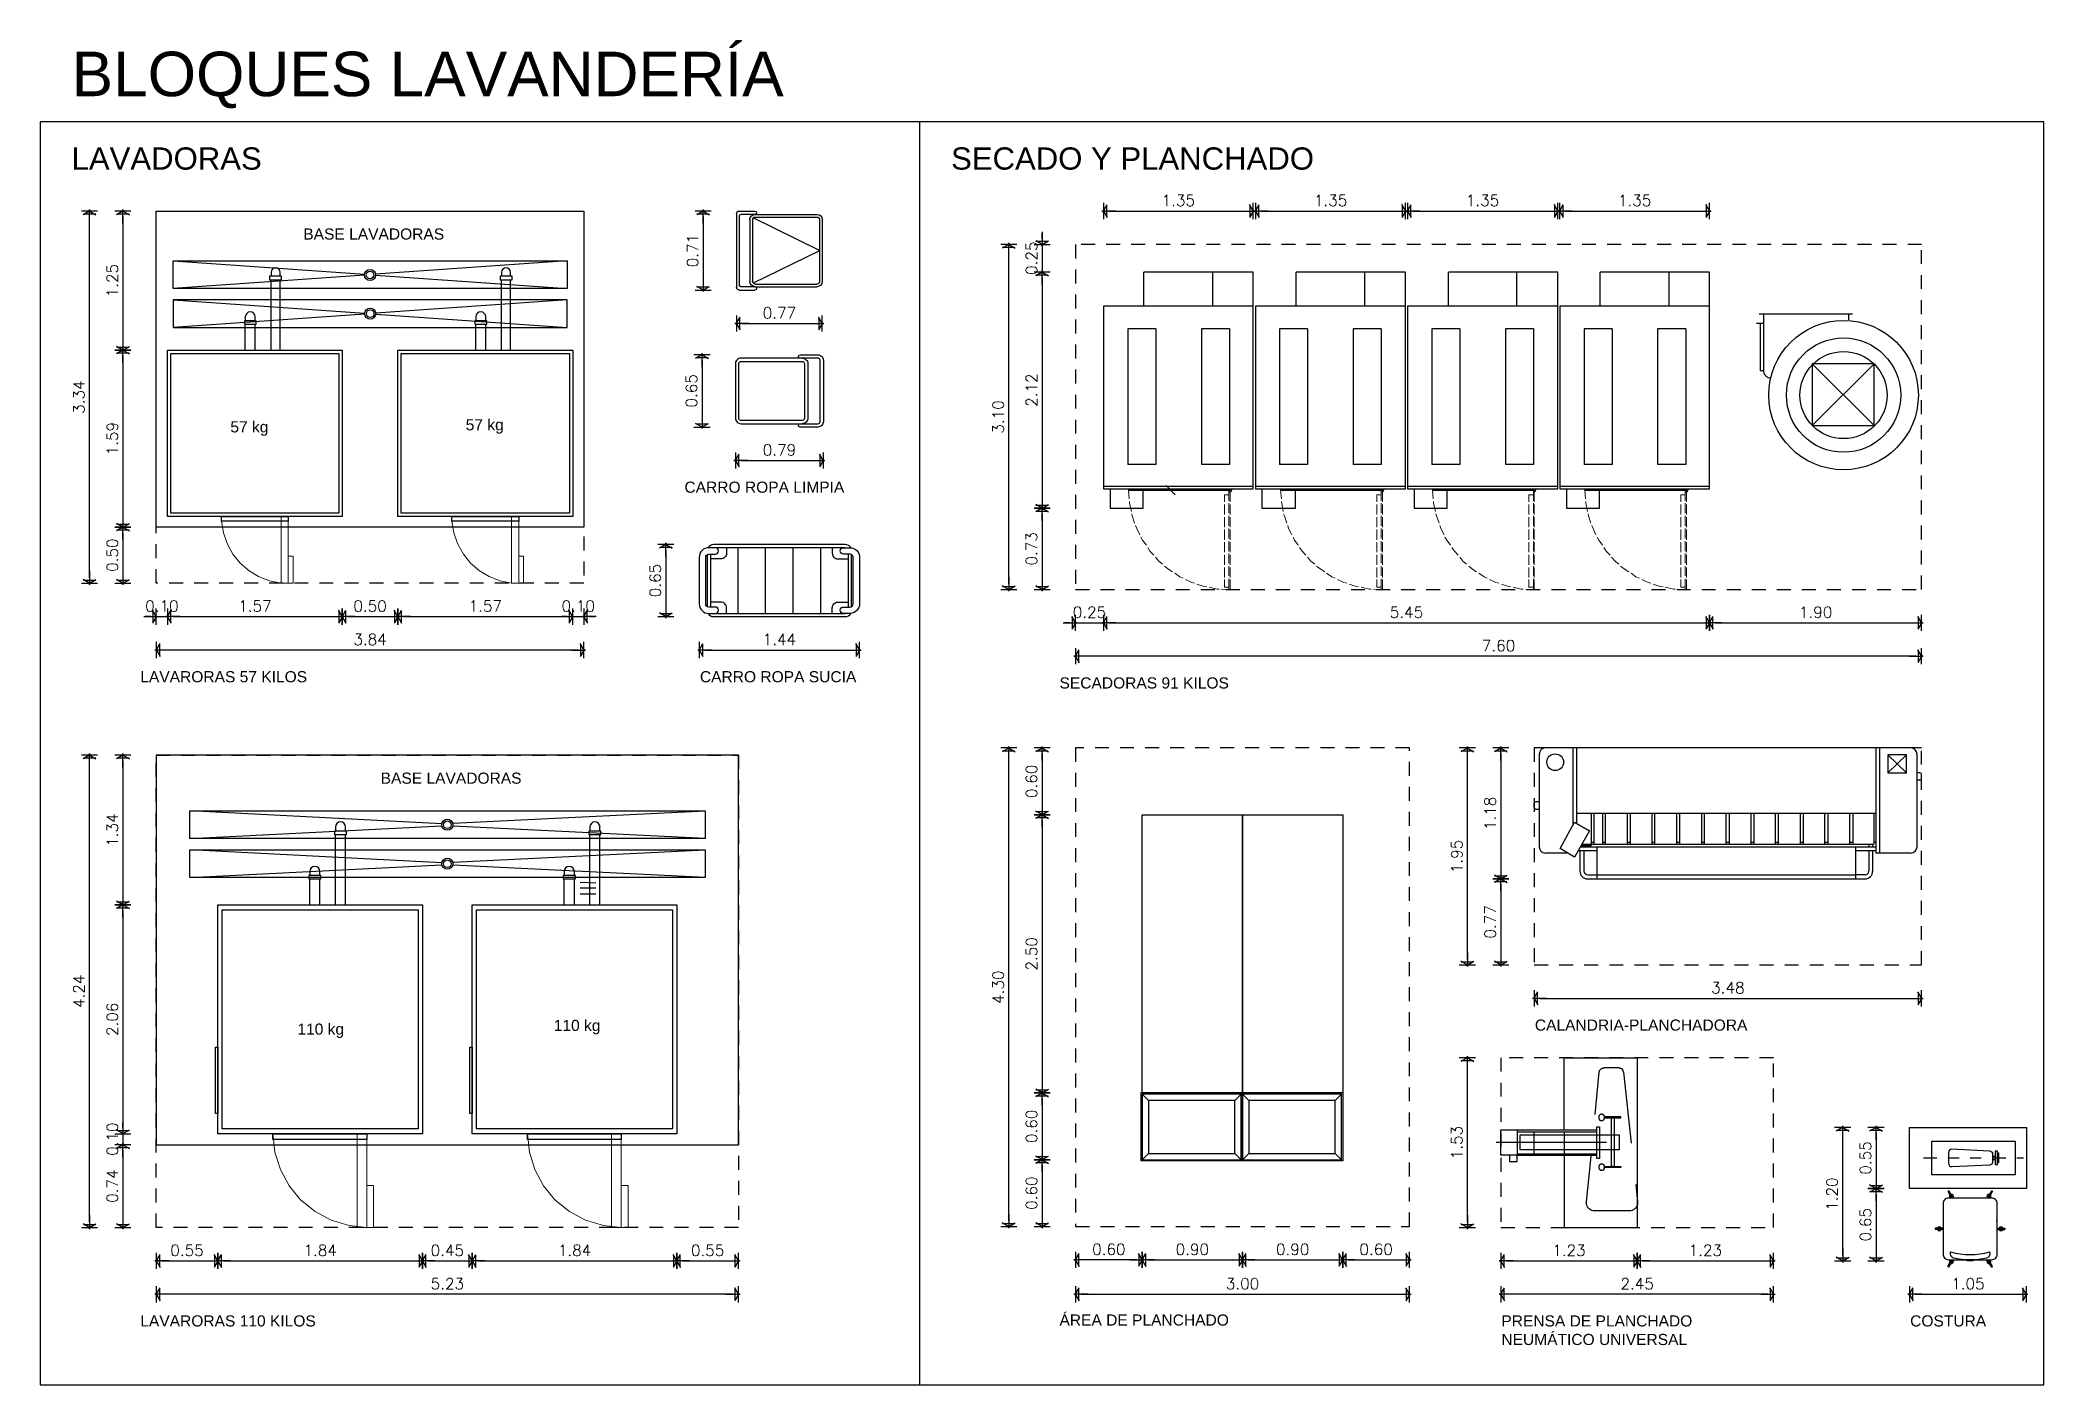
# Model space of a CAD drawing. Header units: millimetres. Extents: x 0 to 53.7, y -32.2 to -5.1.
# Drawn here: x 35.63 to 53.63, y -30.22 to -18.14 of the extents above; entities that cross this region are included whole.
import ezdxf

# ---------------------------------------------------------------- set-up
doc = ezdxf.new("R2010")
doc.units = ezdxf.units.MM
doc.header["$MEASUREMENT"] = 0
for name, pattern in [('ACAD_ISO04W100', [30, 24, -3, 0, -3]), ('DIVIDE5', [0.24, 0.12, -0.04, 0, -0.04, 0, -0.04]), ('HIDDEN2', [0.1875, 0.125, -0.0625])]:
    doc.linetypes.add(name, pattern=pattern)
for name, color, linetype in [('Aux', 8, 'Continuous'), ('Cot', 8, 'Continuous'), ('Mob', 8, 'Continuous'), ('Proy', 9, 'HIDDEN2'), ('Tex', 2, 'Continuous')]:
    doc.layers.add(name, color=color, linetype=linetype)
doc.styles.add('ARIAL', font='arial.ttf')
doc.styles.add('ROMANS', font='romans.shx')
doc.dimstyles.new('PAÑO', dxfattribs={"dimscale": 0.5, "dimtxt": 0.2, "dimasz": 0.1, "dimexe": 0.18, "dimexo": 0.0625, "dimgap": 0.09, "dimtad": 1, "dimzin": 0, "dimdsep": 46, "dimtxsty": 'ROMANS', "dimblk1": 'COTP', "dimblk2": 'COTP', "dimsah": 1, "dimcen": 0.09, "dimse1": 1, "dimse2": 1, "dimclrd": 256, "dimclrt": 2, "dimaunit": 1, "dimadec": 0, "dimazin": 0, "dimtfac": 1, "dimtix": 1, "dimtmove": 2, "dimatfit": 0, "dimldrblk": 'COTP', "dimfxl": 0.18, "dimtolj": 1, "dimtzin": 0, "dimarcsym": 0})

msp = doc.modelspace()

# ---------------------------------------------------------------- texts
at = {"layer": 'Tex', "style": 'ARIAL'}
for s, height, p in [('BLOQUES LAVANDERÍA', 0.4, (35.917, -18.641)), ('LAVADORAS', 0.2, (35.917, -19.301)), ('SECADO Y PLANCHADO', 0.2, (43.817, -19.301))]:
    msp.add_text(s, height=height, dxfattribs=at).set_placement(p)
at = {"layer": 'Tex', "char_height": 0.1, "style": 'ARIAL'}
for s, insert, width, attachment_point in [('BASE LAVADORAS', (38.631, -19.88), 2.3018, 5), ('57 kg ', (37.514, -21.627), 2.3018, 5), ('57 kg ', (39.628, -21.608), 2.3018, 5), ('CARRO ROPA LIMPIA', (41.422, -22.104), 3.88186, 1), ('LAVARORAS 57 KILOS', (36.534, -23.807), 3.88186, 1), ('CARRO ROPA SUCIA', (41.561, -23.807), 3.88186, 1), ('SECADORAS 91 KILOS', (44.791, -23.863), 3.88186, 1), ('BASE LAVADORAS', (39.326, -24.769), 2.3018, 5), ('110 kg ', (38.155, -27.038), 2.3018, 5), ('110 kg ', (40.458, -27.005), 2.3018, 5), ('CALANDRIA-PLANCHADORA', (49.061, -26.937), 3.88186, 1), ('LAVARORAS 110 KILOS', (36.534, -29.595), 3.88186, 1), ('ÁREA DE PLANCHADO', (44.791, -29.587), 3.88186, 1), ('PRENSA DE PLANCHADO\\PNEUMÁTICO UNIVERSAL', (48.76, -29.595), 3.88186, 1), ('COSTURA', (52.432, -29.595), 3.88186, 1)]:
    msp.add_mtext(s, dxfattribs=dict(at, insert=insert, width=width, attachment_point=attachment_point))

# ---------------------------------------------------------------- blocks, each defined once
blk = doc.blocks.new('lavadora 57 kg')
at = {"lineweight": 25}
for points in [[(-0.721, 0), (-0.721, 1.57), (0.772, 1.57), (0.772, 0), (-0.721, 0)], [(-0.691, 0.03), (-0.691, 1.54), (0.742, 1.54), (0.742, 0.03), (-0.691, 0.03)], [(0.772, 0.485), (0.772, 1.085), (0.815, 1.085), (0.815, 0.485), (0.772, 0.485)], [(-1.387, 1.012), (-1.421, 1.012)], [(-1.421, 0.931), (-1.387, 0.931)], [(-1.353, 1.025), (-1.387, 1.025), (-1.387, 0.918), (-1.353, 0.918), (-1.353, 1.025)], [(-0.721, 1.012), (-1.353, 1.012)], [(-0.721, 0.931), (-1.353, 0.931)], [(-0.987, 0.789), (-1.021, 0.789)], [(-0.957, 0.798), (-0.987, 0.798), (-0.987, 0.691), (-0.957, 0.691), (-0.957, 0.798)], [(-0.721, 0.789), (-0.957, 0.789)], [(-1.021, 0.699), (-0.987, 0.699)], [(-0.721, 0.699), (-0.957, 0.699)]]:
    blk.add_lwpolyline(points, dxfattribs=at)
at = {"lineweight": 9}
for points in [[(0.772, 1.085), (1.372, 1.085), (1.372, 1.021), (0.772, 1.021)], [(1.372, 1.128), (1.372, 1.085), (1.128, 1.085), (1.128, 1.128), (1.372, 1.128)], [(0.815, 0.485), (0.918, 0.502), (1.016, 0.536), (1.111, 0.588), (1.192, 0.652), (1.261, 0.734), (1.312, 0.819), (1.351, 0.918), (1.372, 1.021)]]:
    blk.add_lwpolyline(points, dxfattribs=at)
for centre, radius in [((-1.421, 0.972), 0.0408), ((-1.021, 0.744), 0.045)]:
    blk.add_arc(centre, radius, 90, 270)
blk = doc.blocks.new('COTP')
at = {"color": 0}
for p, q in [((-2.24, 0), (0.28, 0)), ((0, -1.45), (0, 1.45))]:
    blk.add_line(p, q, dxfattribs=at)
at = {"color": 2}
for p, q in [((0.1, -0.17), (-0.67, 1.16)), ((0.1, 0.17), (-0.67, -1.16)), ((-0.56, -1.11), (-0.56, 1.11))]:
    blk.add_line(p, q, dxfattribs=at)
blk = doc.blocks.new('*D329')
at = {"layer": 'Cot', "lineweight": -2, "transparency": 16777216}
blk.add_line((36.378, -19.723), (36.378, -20.873), dxfattribs=at)
at = {"layer": 'Defpoints', "color": 0, "transparency": 16777216}
for p in [(36.678, -19.673), (36.378, -20.923), (36.778, -20.923)]:
    blk.add_point(p, dxfattribs=at)
at = {"layer": 'Cot', "lineweight": -2, "transparency": 16777216, "xscale": 0.05, "yscale": 0.05, "zscale": 0.05}
for p, rotation in [((36.378, -19.673), 90), ((36.378, -20.923), 270)]:
    blk.add_blockref('COTP', p, dxfattribs=dict(at, rotation=rotation))
at = {"layer": 'Cot', "color": 2, "transparency": 16777216, "insert": (36.283, -20.298), "char_height": 0.1, "attachment_point": 5, "rotation": 90, "style": 'ROMANS'}
blk.add_mtext('\\A1;1.25', dxfattribs=at)
blk = doc.blocks.new('*D330')
at = {"layer": 'Cot', "lineweight": -2, "transparency": 16777216}
blk.add_line((36.378, -20.973), (36.378, -22.463), dxfattribs=at)
at = {"layer": 'Defpoints', "color": 0, "transparency": 16777216}
for p in [(36.778, -20.923), (36.378, -22.513), (36.678, -22.513)]:
    blk.add_point(p, dxfattribs=at)
at = {"layer": 'Cot', "lineweight": -2, "transparency": 16777216, "xscale": 0.05, "yscale": 0.05, "zscale": 0.05}
for p, rotation in [((36.378, -20.923), 90), ((36.378, -22.513), 270)]:
    blk.add_blockref('COTP', p, dxfattribs=dict(at, rotation=rotation))
at = {"layer": 'Cot', "color": 2, "transparency": 16777216, "insert": (36.283, -21.718), "char_height": 0.1, "attachment_point": 5, "rotation": 90, "style": 'ROMANS'}
blk.add_mtext('\\A1;1.59', dxfattribs=at)
blk = doc.blocks.new('*D331')
at = {"layer": 'Cot', "lineweight": -2, "transparency": 16777216}
blk.add_line((36.378, -22.563), (36.378, -22.967), dxfattribs=at)
at = {"layer": 'Defpoints', "color": 0, "transparency": 16777216}
for p in [(36.678, -22.513), (36.378, -23.017), (36.678, -23.017)]:
    blk.add_point(p, dxfattribs=at)
at = {"layer": 'Cot', "lineweight": -2, "transparency": 16777216, "xscale": 0.05, "yscale": 0.05, "zscale": 0.05}
for p, rotation in [((36.378, -22.513), 90), ((36.378, -23.017), 270)]:
    blk.add_blockref('COTP', p, dxfattribs=dict(at, rotation=rotation))
at = {"layer": 'Cot', "color": 2, "transparency": 16777216, "insert": (36.283, -22.765), "char_height": 0.1, "attachment_point": 5, "rotation": 90, "style": 'ROMANS'}
blk.add_mtext('\\A1;0.50', dxfattribs=at)
blk = doc.blocks.new('*D332')
at = {"layer": 'Cot', "lineweight": -2, "transparency": 16777216}
blk.add_line((36.078, -22.967), (36.078, -19.723), dxfattribs=at)
at = {"layer": 'Defpoints', "color": 0, "transparency": 16777216}
for p in [(36.078, -19.673), (36.678, -19.673), (36.678, -23.017)]:
    blk.add_point(p, dxfattribs=at)
at = {"layer": 'Cot', "lineweight": -2, "transparency": 16777216, "xscale": 0.05, "yscale": 0.05, "zscale": 0.05}
for p, rotation in [((36.078, -19.673), 90), ((36.078, -23.017), 270)]:
    blk.add_blockref('COTP', p, dxfattribs=dict(at, rotation=rotation))
at = {"layer": 'Cot', "color": 2, "transparency": 16777216, "insert": (35.983, -21.345), "char_height": 0.1, "attachment_point": 5, "rotation": 90, "style": 'ROMANS'}
blk.add_mtext('\\A1;3.34', dxfattribs=at)
blk = doc.blocks.new('*D333')
at = {"layer": 'Cot', "lineweight": -2, "transparency": 16777216}
for p, q in [((36.628, -23.317), (36.578, -23.317)), ((36.678, -23.317), (36.778, -23.317)), ((36.828, -23.317), (36.878, -23.317))]:
    blk.add_line(p, q, dxfattribs=at)
at = {"layer": 'Defpoints', "color": 0, "transparency": 16777216}
for p in [(36.778, -22.416), (36.678, -22.513), (36.778, -23.317)]:
    blk.add_point(p, dxfattribs=at)
at = {"layer": 'Cot', "lineweight": -2, "transparency": 16777216, "xscale": 0.05, "yscale": 0.05, "zscale": 0.05}
blk.add_blockref('COTP', (36.678, -23.317), dxfattribs=at)
at = {"layer": 'Cot', "lineweight": -2, "transparency": 16777216, "xscale": 0.05, "yscale": 0.05, "zscale": 0.05, "rotation": 180}
blk.add_blockref('COTP', (36.778, -23.317), dxfattribs=at)
at = {"layer": 'Cot', "color": 2, "transparency": 16777216, "insert": (36.728, -23.222), "char_height": 0.1, "attachment_point": 5, "style": 'ROMANS'}
blk.add_mtext('\\A1;0.10', dxfattribs=at)
blk = doc.blocks.new('*D334')
at = {"layer": 'Cot', "lineweight": -2, "transparency": 16777216}
blk.add_line((36.828, -23.317), (38.298, -23.317), dxfattribs=at)
at = {"layer": 'Defpoints', "color": 0, "transparency": 16777216}
for p in [(36.778, -22.416), (38.348, -22.416), (38.348, -23.317)]:
    blk.add_point(p, dxfattribs=at)
at = {"layer": 'Cot', "lineweight": -2, "transparency": 16777216, "xscale": 0.05, "yscale": 0.05, "zscale": 0.05, "rotation": 180}
blk.add_blockref('COTP', (36.778, -23.317), dxfattribs=at)
at = {"layer": 'Cot', "lineweight": -2, "transparency": 16777216, "xscale": 0.05, "yscale": 0.05, "zscale": 0.05}
blk.add_blockref('COTP', (38.348, -23.317), dxfattribs=at)
at = {"layer": 'Cot', "color": 2, "transparency": 16777216, "insert": (37.563, -23.222), "char_height": 0.1, "attachment_point": 5, "style": 'ROMANS'}
blk.add_mtext('\\A1;1.57', dxfattribs=at)
blk = doc.blocks.new('*D335')
at = {"layer": 'Cot', "lineweight": -2, "transparency": 16777216}
blk.add_line((38.398, -23.317), (38.798, -23.317), dxfattribs=at)
at = {"layer": 'Defpoints', "color": 0, "transparency": 16777216}
for p in [(38.348, -22.416), (38.848, -22.416), (38.848, -23.317)]:
    blk.add_point(p, dxfattribs=at)
at = {"layer": 'Cot', "lineweight": -2, "transparency": 16777216, "xscale": 0.05, "yscale": 0.05, "zscale": 0.05, "rotation": 180}
blk.add_blockref('COTP', (38.348, -23.317), dxfattribs=at)
at = {"layer": 'Cot', "lineweight": -2, "transparency": 16777216, "xscale": 0.05, "yscale": 0.05, "zscale": 0.05}
blk.add_blockref('COTP', (38.848, -23.317), dxfattribs=at)
at = {"layer": 'Cot', "color": 2, "transparency": 16777216, "insert": (38.598, -23.222), "char_height": 0.1, "attachment_point": 5, "style": 'ROMANS'}
blk.add_mtext('\\A1;0.50', dxfattribs=at)
blk = doc.blocks.new('*D336')
at = {"layer": 'Cot', "lineweight": -2, "transparency": 16777216}
blk.add_line((38.898, -23.317), (40.368, -23.317), dxfattribs=at)
at = {"layer": 'Defpoints', "color": 0, "transparency": 16777216}
for p in [(38.848, -22.416), (40.418, -22.416), (40.418, -23.317)]:
    blk.add_point(p, dxfattribs=at)
at = {"layer": 'Cot', "lineweight": -2, "transparency": 16777216, "xscale": 0.05, "yscale": 0.05, "zscale": 0.05, "rotation": 180}
blk.add_blockref('COTP', (38.848, -23.317), dxfattribs=at)
at = {"layer": 'Cot', "lineweight": -2, "transparency": 16777216, "xscale": 0.05, "yscale": 0.05, "zscale": 0.05}
blk.add_blockref('COTP', (40.418, -23.317), dxfattribs=at)
at = {"layer": 'Cot', "color": 2, "transparency": 16777216, "insert": (39.633, -23.222), "char_height": 0.1, "attachment_point": 5, "style": 'ROMANS'}
blk.add_mtext('\\A1;1.57', dxfattribs=at)
blk = doc.blocks.new('*D337')
at = {"layer": 'Cot', "lineweight": -2, "transparency": 16777216}
for p, q in [((40.368, -23.317), (40.318, -23.317)), ((40.418, -23.317), (40.518, -23.317)), ((40.568, -23.317), (40.618, -23.317))]:
    blk.add_line(p, q, dxfattribs=at)
at = {"layer": 'Defpoints', "color": 0, "transparency": 16777216}
for p in [(40.418, -22.416), (40.518, -22.513), (40.518, -23.317)]:
    blk.add_point(p, dxfattribs=at)
at = {"layer": 'Cot', "lineweight": -2, "transparency": 16777216, "xscale": 0.05, "yscale": 0.05, "zscale": 0.05}
blk.add_blockref('COTP', (40.418, -23.317), dxfattribs=at)
at = {"layer": 'Cot', "lineweight": -2, "transparency": 16777216, "xscale": 0.05, "yscale": 0.05, "zscale": 0.05, "rotation": 180}
blk.add_blockref('COTP', (40.518, -23.317), dxfattribs=at)
at = {"layer": 'Cot', "color": 2, "transparency": 16777216, "insert": (40.468, -23.222), "char_height": 0.1, "attachment_point": 5, "style": 'ROMANS'}
blk.add_mtext('\\A1;0.10', dxfattribs=at)
blk = doc.blocks.new('*D338')
at = {"layer": 'Cot', "lineweight": -2, "transparency": 16777216}
blk.add_line((40.468, -23.617), (36.728, -23.617), dxfattribs=at)
at = {"layer": 'Defpoints', "color": 0, "transparency": 16777216}
for p in [(36.678, -23.017), (40.518, -23.017), (36.678, -23.617)]:
    blk.add_point(p, dxfattribs=at)
at = {"layer": 'Cot', "lineweight": -2, "transparency": 16777216, "xscale": 0.05, "yscale": 0.05, "zscale": 0.05, "rotation": 180}
blk.add_blockref('COTP', (36.678, -23.617), dxfattribs=at)
at = {"layer": 'Cot', "lineweight": -2, "transparency": 16777216, "xscale": 0.05, "yscale": 0.05, "zscale": 0.05}
blk.add_blockref('COTP', (40.518, -23.617), dxfattribs=at)
at = {"layer": 'Cot', "color": 2, "transparency": 16777216, "insert": (38.598, -23.522), "char_height": 0.1, "attachment_point": 5, "style": 'ROMANS'}
blk.add_mtext('\\A1;3.84', dxfattribs=at)
blk = doc.blocks.new('lavadora 110 kg')
at = {"lineweight": 25}
for points in [[(-1.011, 0), (-1.011, 1.838), (1.045, 1.838)], [(1.045, 1.838), (1.045, 0), (-1.011, 0)], [(-0.968, 0.039), (-0.968, 1.799), (1.001, 1.799)], [(1.001, 1.799), (1.001, 0.039), (-0.968, 0.039)], [(1.045, 0.495), (1.045, 1.338), (1.097, 1.338), (1.097, 0.495), (1.045, 0.495)], [(-1.672, 1.147), (-1.711, 1.147)], [(-1.642, 1.156), (-1.672, 1.156), (-1.672, 1.047), (-1.642, 1.047), (-1.642, 1.156)], [(-1.011, 1.147), (-1.642, 1.147)], [(-1.711, 1.056), (-1.672, 1.056)], [(-1.011, 1.056), (-1.642, 1.056)], [(-1.276, 0.917), (-1.311, 0.917)], [(-1.246, 0.926), (-1.276, 0.926), (-1.276, 0.817), (-1.246, 0.817), (-1.246, 0.926)], [(-1.011, 0.917), (-1.246, 0.917)], [(-1.311, 0.826), (-1.276, 0.826)], [(-1.011, 0.826), (-1.246, 0.826)], [(0.862, 0), (0.862, -0.022), (0.267, -0.022), (0.267, 0), (0.862, 0)]]:
    blk.add_lwpolyline(points, dxfattribs=at)
at = {"lineweight": 9}
for points in [[(1.045, 1.338), (1.888, 1.338), (1.888, 1.251), (1.045, 1.251)], [(1.045, 0.495), (1.21, 0.513), (1.366, 0.561), (1.514, 0.639), (1.64, 0.743), (1.744, 0.873), (1.822, 1.017), (1.87, 1.178), (1.888, 1.338)], [(1.888, 1.399), (1.888, 1.338), (1.51, 1.338), (1.51, 1.399), (1.888, 1.399)]]:
    blk.add_lwpolyline(points, dxfattribs=at)
for centre in [(-1.711, 1.102), (-1.311, 0.871)]:
    blk.add_arc(centre, 0.0456, 90, 270)
blk = doc.blocks.new('*D339')
at = {"layer": 'Cot', "lineweight": -2, "transparency": 16777216}
blk.add_line((36.378, -24.612), (36.378, -25.857), dxfattribs=at)
at = {"layer": 'Defpoints', "color": 0, "transparency": 16777216}
for p in [(36.678, -24.562), (36.378, -25.907), (37.231, -25.907)]:
    blk.add_point(p, dxfattribs=at)
at = {"layer": 'Cot', "lineweight": -2, "transparency": 16777216, "xscale": 0.05, "yscale": 0.05, "zscale": 0.05}
for p, rotation in [((36.378, -24.562), 90), ((36.378, -25.907), 270)]:
    blk.add_blockref('COTP', p, dxfattribs=dict(at, rotation=rotation))
at = {"layer": 'Cot', "color": 2, "transparency": 16777216, "insert": (36.283, -25.235), "char_height": 0.1, "attachment_point": 5, "rotation": 90, "style": 'ROMANS'}
blk.add_mtext('\\A1;1.34', dxfattribs=at)
blk = doc.blocks.new('*D340')
at = {"layer": 'Cot', "lineweight": -2, "transparency": 16777216}
blk.add_line((36.378, -25.957), (36.378, -27.913), dxfattribs=at)
at = {"layer": 'Defpoints', "color": 0, "transparency": 16777216}
for p in [(37.231, -25.907), (36.378, -27.963), (37.231, -27.963)]:
    blk.add_point(p, dxfattribs=at)
at = {"layer": 'Cot', "lineweight": -2, "transparency": 16777216, "xscale": 0.05, "yscale": 0.05, "zscale": 0.05}
for p, rotation in [((36.378, -25.907), 90), ((36.378, -27.963), 270)]:
    blk.add_blockref('COTP', p, dxfattribs=dict(at, rotation=rotation))
at = {"layer": 'Cot', "color": 2, "transparency": 16777216, "insert": (36.283, -26.935), "char_height": 0.1, "attachment_point": 5, "rotation": 90, "style": 'ROMANS'}
blk.add_mtext('\\A1;2.06', dxfattribs=at)
blk = doc.blocks.new('*D341')
at = {"layer": 'Cot', "lineweight": -2, "transparency": 16777216}
for p, q in [((36.378, -27.913), (36.378, -27.863)), ((36.378, -27.963), (36.378, -28.062)), ((36.378, -28.112), (36.378, -28.162))]:
    blk.add_line(p, q, dxfattribs=at)
at = {"layer": 'Defpoints', "color": 0, "transparency": 16777216}
for p in [(36.378, -28.062), (36.678, -28.062), (37.231, -27.963)]:
    blk.add_point(p, dxfattribs=at)
at = {"layer": 'Cot', "lineweight": -2, "transparency": 16777216, "xscale": 0.05, "yscale": 0.05, "zscale": 0.05}
for p, rotation in [((36.378, -27.963), 270), ((36.378, -28.062), 90)]:
    blk.add_blockref('COTP', p, dxfattribs=dict(at, rotation=rotation))
at = {"layer": 'Cot', "color": 2, "transparency": 16777216, "insert": (36.283, -28.012), "char_height": 0.1, "attachment_point": 5, "rotation": 90, "style": 'ROMANS'}
blk.add_mtext('\\A1;0.10', dxfattribs=at)
blk = doc.blocks.new('*D342')
at = {"layer": 'Cot', "lineweight": -2, "transparency": 16777216}
blk.add_line((36.378, -28.112), (36.378, -28.756), dxfattribs=at)
at = {"layer": 'Defpoints', "color": 0, "transparency": 16777216}
for p in [(36.678, -28.062), (36.378, -28.806), (36.678, -28.806)]:
    blk.add_point(p, dxfattribs=at)
at = {"layer": 'Cot', "lineweight": -2, "transparency": 16777216, "xscale": 0.05, "yscale": 0.05, "zscale": 0.05}
for p, rotation in [((36.378, -28.062), 90), ((36.378, -28.806), 270)]:
    blk.add_blockref('COTP', p, dxfattribs=dict(at, rotation=rotation))
at = {"layer": 'Cot', "color": 2, "transparency": 16777216, "insert": (36.283, -28.434), "char_height": 0.1, "attachment_point": 5, "rotation": 90, "style": 'ROMANS'}
blk.add_mtext('\\A1;0.74', dxfattribs=at)
blk = doc.blocks.new('*D343')
at = {"layer": 'Cot', "lineweight": -2, "transparency": 16777216}
blk.add_line((36.078, -28.756), (36.078, -24.612), dxfattribs=at)
at = {"layer": 'Defpoints', "color": 0, "transparency": 16777216}
for p in [(36.078, -24.562), (36.678, -24.562), (36.678, -28.806)]:
    blk.add_point(p, dxfattribs=at)
at = {"layer": 'Cot', "lineweight": -2, "transparency": 16777216, "xscale": 0.05, "yscale": 0.05, "zscale": 0.05}
for p, rotation in [((36.078, -24.562), 90), ((36.078, -28.806), 270)]:
    blk.add_blockref('COTP', p, dxfattribs=dict(at, rotation=rotation))
at = {"layer": 'Cot', "color": 2, "transparency": 16777216, "insert": (35.983, -26.684), "char_height": 0.1, "attachment_point": 5, "rotation": 90, "style": 'ROMANS'}
blk.add_mtext('\\A1;4.24', dxfattribs=at)
blk = doc.blocks.new('*D344')
at = {"layer": 'Cot', "lineweight": -2, "transparency": 16777216}
blk.add_line((36.728, -29.106), (37.181, -29.106), dxfattribs=at)
at = {"layer": 'Defpoints', "color": 0, "transparency": 16777216}
for p in [(36.678, -28.062), (37.231, -27.963), (37.231, -29.106)]:
    blk.add_point(p, dxfattribs=at)
at = {"layer": 'Cot', "lineweight": -2, "transparency": 16777216, "xscale": 0.05, "yscale": 0.05, "zscale": 0.05, "rotation": 180}
blk.add_blockref('COTP', (36.678, -29.106), dxfattribs=at)
at = {"layer": 'Cot', "lineweight": -2, "transparency": 16777216, "xscale": 0.05, "yscale": 0.05, "zscale": 0.05}
blk.add_blockref('COTP', (37.231, -29.106), dxfattribs=at)
at = {"layer": 'Cot', "color": 2, "transparency": 16777216, "insert": (36.954, -29.011), "char_height": 0.1, "attachment_point": 5, "style": 'ROMANS'}
blk.add_mtext('\\A1;0.55', dxfattribs=at)
blk = doc.blocks.new('*D345')
at = {"layer": 'Cot', "lineweight": -2, "transparency": 16777216}
blk.add_line((37.281, -29.106), (39.019, -29.106), dxfattribs=at)
at = {"layer": 'Defpoints', "color": 0, "transparency": 16777216}
for p in [(37.231, -27.963), (39.069, -27.963), (39.069, -29.106)]:
    blk.add_point(p, dxfattribs=at)
at = {"layer": 'Cot', "lineweight": -2, "transparency": 16777216, "xscale": 0.05, "yscale": 0.05, "zscale": 0.05, "rotation": 180}
blk.add_blockref('COTP', (37.231, -29.106), dxfattribs=at)
at = {"layer": 'Cot', "lineweight": -2, "transparency": 16777216, "xscale": 0.05, "yscale": 0.05, "zscale": 0.05}
blk.add_blockref('COTP', (39.069, -29.106), dxfattribs=at)
at = {"layer": 'Cot', "color": 2, "transparency": 16777216, "insert": (38.15, -29.011), "char_height": 0.1, "attachment_point": 5, "style": 'ROMANS'}
blk.add_mtext('\\A1;1.84', dxfattribs=at)
blk = doc.blocks.new('*D346')
at = {"layer": 'Cot', "lineweight": -2, "transparency": 16777216}
blk.add_line((39.119, -29.106), (39.466, -29.106), dxfattribs=at)
at = {"layer": 'Defpoints', "color": 0, "transparency": 16777216}
for p in [(39.069, -27.963), (39.516, -27.963), (39.516, -29.106)]:
    blk.add_point(p, dxfattribs=at)
at = {"layer": 'Cot', "lineweight": -2, "transparency": 16777216, "xscale": 0.05, "yscale": 0.05, "zscale": 0.05, "rotation": 180}
blk.add_blockref('COTP', (39.069, -29.106), dxfattribs=at)
at = {"layer": 'Cot', "lineweight": -2, "transparency": 16777216, "xscale": 0.05, "yscale": 0.05, "zscale": 0.05}
blk.add_blockref('COTP', (39.516, -29.106), dxfattribs=at)
at = {"layer": 'Cot', "color": 2, "transparency": 16777216, "insert": (39.292, -29.011), "char_height": 0.1, "attachment_point": 5, "style": 'ROMANS'}
blk.add_mtext('\\A1;0.45', dxfattribs=at)
blk = doc.blocks.new('*D347')
at = {"layer": 'Cot', "lineweight": -2, "transparency": 16777216}
blk.add_line((39.566, -29.106), (41.304, -29.106), dxfattribs=at)
at = {"layer": 'Defpoints', "color": 0, "transparency": 16777216}
for p in [(39.516, -27.963), (41.354, -27.963), (41.354, -29.106)]:
    blk.add_point(p, dxfattribs=at)
at = {"layer": 'Cot', "lineweight": -2, "transparency": 16777216, "xscale": 0.05, "yscale": 0.05, "zscale": 0.05, "rotation": 180}
blk.add_blockref('COTP', (39.516, -29.106), dxfattribs=at)
at = {"layer": 'Cot', "lineweight": -2, "transparency": 16777216, "xscale": 0.05, "yscale": 0.05, "zscale": 0.05}
blk.add_blockref('COTP', (41.354, -29.106), dxfattribs=at)
at = {"layer": 'Cot', "color": 2, "transparency": 16777216, "insert": (40.435, -29.011), "char_height": 0.1, "attachment_point": 5, "style": 'ROMANS'}
blk.add_mtext('\\A1;1.84', dxfattribs=at)
blk = doc.blocks.new('*D348')
at = {"layer": 'Cot', "lineweight": -2, "transparency": 16777216}
blk.add_line((41.404, -29.106), (41.857, -29.106), dxfattribs=at)
at = {"layer": 'Defpoints', "color": 0, "transparency": 16777216}
for p in [(41.354, -27.963), (41.907, -28.062), (41.907, -29.106)]:
    blk.add_point(p, dxfattribs=at)
at = {"layer": 'Cot', "lineweight": -2, "transparency": 16777216, "xscale": 0.05, "yscale": 0.05, "zscale": 0.05, "rotation": 180}
blk.add_blockref('COTP', (41.354, -29.106), dxfattribs=at)
at = {"layer": 'Cot', "lineweight": -2, "transparency": 16777216, "xscale": 0.05, "yscale": 0.05, "zscale": 0.05}
blk.add_blockref('COTP', (41.907, -29.106), dxfattribs=at)
at = {"layer": 'Cot', "color": 2, "transparency": 16777216, "insert": (41.63, -29.011), "char_height": 0.1, "attachment_point": 5, "style": 'ROMANS'}
blk.add_mtext('\\A1;0.55', dxfattribs=at)
blk = doc.blocks.new('*D349')
at = {"layer": 'Cot', "lineweight": -2, "transparency": 16777216}
blk.add_line((41.857, -29.406), (36.728, -29.406), dxfattribs=at)
at = {"layer": 'Defpoints', "color": 0, "transparency": 16777216}
for p in [(36.678, -28.806), (41.907, -28.806), (36.678, -29.406)]:
    blk.add_point(p, dxfattribs=at)
at = {"layer": 'Cot', "lineweight": -2, "transparency": 16777216, "xscale": 0.05, "yscale": 0.05, "zscale": 0.05, "rotation": 180}
blk.add_blockref('COTP', (36.678, -29.406), dxfattribs=at)
at = {"layer": 'Cot', "lineweight": -2, "transparency": 16777216, "xscale": 0.05, "yscale": 0.05, "zscale": 0.05}
blk.add_blockref('COTP', (41.907, -29.406), dxfattribs=at)
at = {"layer": 'Cot', "color": 2, "transparency": 16777216, "insert": (39.292, -29.311), "char_height": 0.1, "attachment_point": 5, "style": 'ROMANS'}
blk.add_mtext('\\A1;5.23', dxfattribs=at)
blk = doc.blocks.new('MANGLE2')
at = {"lineweight": 25}
for points in [[(78.971, -35.623), (78.971, -35.652)], [(78.987, -35.607), (79.023, -35.607)], [(79.04, -35.623), (79.04, -35.652)], [(78.576, -35.908), (78.576, -35.707)], [(79.465, -35.652), (78.631, -35.652)], [(79.52, -38.991), (79.52, -35.707)], [(78.775, -36.103), (78.539, -35.969), (78.617, -35.839), (78.853, -35.969), (78.775, -36.103)], [(78.824, -35.957), (79.52, -35.957)], [(78.84, -35.989), (79.52, -35.989)], [(78.934, -35.989), (78.934, -38.675)], [(78.344, -36.085), (78.344, -38.58)], [(78.344, -36.173), (78.633, -36.173)], [(78.38, -36.089), (78.38, -38.496)], [(78.6, -36.018), (78.411, -36.018)], [(78.6, -36.054), (78.415, -36.054)], [(78.6, -36.002), (78.6, -36.173)], [(78.633, -36.022), (78.633, -38.675)], [(78.645, -36.054), (78.633, -36.054)], [(78.645, -36.03), (78.645, -36.12)], [(78.934, -36.12), (78.645, -36.12)], [(78.657, -36.034), (78.657, -38.659)], [(78.934, -36.144), (78.657, -36.144)], [(78.673, -36.12), (78.673, -36.144)], [(78.934, -36.221), (78.657, -36.221)], [(78.934, -36.246), (78.657, -36.246)], [(78.673, -36.221), (78.673, -36.246)], [(78.934, -36.441), (78.657, -36.441)], [(78.934, -36.47), (78.657, -36.47)], [(78.673, -36.441), (78.673, -36.47)], [(78.934, -36.665), (78.657, -36.665)], [(78.934, -36.689), (78.657, -36.689)], [(78.673, -36.665), (78.673, -36.689)], [(78.934, -36.885), (78.657, -36.885)], [(78.673, -36.885), (78.673, -36.913)], [(78.934, -36.913), (78.657, -36.913)], [(78.934, -37.109), (78.657, -37.109)], [(78.934, -37.133), (78.657, -37.133)], [(78.673, -37.109), (78.673, -37.133)], [(78.934, -37.328), (78.657, -37.328)], [(78.934, -37.357), (78.657, -37.357)], [(78.673, -37.328), (78.673, -37.357)], [(78.934, -37.552), (78.657, -37.552)], [(78.934, -37.581), (78.657, -37.581)], [(78.673, -37.552), (78.673, -37.581)], [(78.934, -37.772), (78.657, -37.772)], [(78.673, -37.772), (78.673, -37.8)], [(78.934, -37.8), (78.657, -37.8)], [(78.934, -37.996), (78.657, -37.996)], [(78.934, -38.024), (78.657, -38.024)], [(78.673, -37.996), (78.673, -38.024)], [(78.934, -38.216), (78.657, -38.216)], [(78.934, -38.244), (78.657, -38.244)], [(78.673, -38.216), (78.673, -38.244)], [(78.344, -38.496), (78.633, -38.496)], [(78.38, -38.58), (78.38, -38.496)], [(78.6, -38.496), (78.6, -38.675)], [(78.934, -38.439), (78.657, -38.439)], [(78.934, -38.468), (78.657, -38.468)], [(78.673, -38.439), (78.673, -38.468)], [(78.6, -38.647), (78.411, -38.647)], [(78.6, -38.614), (78.415, -38.614)], [(78.576, -38.991), (78.576, -38.675)], [(79.52, -38.675), (78.775, -38.675), (78.576, -38.675)], [(78.657, -38.614), (78.633, -38.614)], [(78.657, -38.647), (78.633, -38.647)], [(78.934, -38.659), (78.657, -38.659)], [(78.673, -38.659), (78.673, -38.675)], [(78.576, -38.712), (79.52, -38.712)], [(79.296, -38.785), (79.296, -38.952), (79.459, -38.952), (79.459, -38.785), (79.296, -38.785), (79.459, -38.952)], [(79.459, -38.785), (79.296, -38.952)], [(78.631, -39.046), (79.465, -39.046)], [(79.231, -39.074), (79.231, -39.046)], [(79.296, -39.072), (79.296, -39.046)], [(79.245, -39.086), (79.282, -39.086)]]:
    blk.add_lwpolyline(points, dxfattribs=at)
at = {"lineweight": 0}
blk.add_lwpolyline([(79.406, -35.652), (79.386, -35.652)], dxfattribs=at)
at = {"lineweight": 25}
for points in [[(78.985, -35.607), (78.977, -35.607), (78.971, -35.613), (78.971, -35.621)], [(79.036, -35.621), (79.036, -35.613), (79.029, -35.607), (79.021, -35.607)], [(78.631, -35.652), (78.6, -35.652), (78.576, -35.676), (78.576, -35.707)], [(79.52, -35.707), (79.52, -35.676), (79.495, -35.652), (79.465, -35.652)], [(78.411, -36.018), (78.374, -36.018), (78.344, -36.048), (78.344, -36.085)], [(78.415, -36.054), (78.396, -36.054), (78.38, -36.07), (78.38, -36.089)], [(78.344, -38.58), (78.344, -38.617), (78.374, -38.647), (78.411, -38.647)], [(78.38, -38.58), (78.38, -38.599), (78.396, -38.614), (78.415, -38.614)], [(78.576, -38.991), (78.576, -39.021), (78.6, -39.046), (78.631, -39.046)], [(79.465, -39.046), (79.495, -39.046), (79.52, -39.021), (79.52, -38.991)], [(79.231, -39.072), (79.231, -39.08), (79.237, -39.086), (79.245, -39.086)], [(79.282, -39.086), (79.29, -39.086), (79.296, -39.08), (79.296, -39.072)]]:
    blk.add_open_spline(points, degree=3, dxfattribs=at)
blk.add_open_spline([(79.392, -35.721), (79.35, -35.721), (79.317, -35.754), (79.317, -35.796), (79.317, -35.838), (79.35, -35.871), (79.392, -35.871), (79.433, -35.871), (79.467, -35.838), (79.467, -35.796), (79.467, -35.754), (79.433, -35.721), (79.392, -35.721)], degree=3, knots=[0, 0, 0, 0, 1, 1, 1, 2, 2, 2, 3, 3, 3, 4, 4, 4, 4], dxfattribs=at)
blk = doc.blocks.new('*D350')
at = {"layer": 'Cot', "lineweight": -2, "transparency": 16777216}
blk.add_line((48.755, -24.547), (48.755, -25.623), dxfattribs=at)
at = {"layer": 'Defpoints', "color": 0, "transparency": 16777216}
for p in [(50.797, -24.497), (48.755, -25.673), (50.781, -25.673)]:
    blk.add_point(p, dxfattribs=at)
at = {"layer": 'Cot', "lineweight": -2, "transparency": 16777216, "xscale": 0.05, "yscale": 0.05, "zscale": 0.05}
for p, rotation in [((48.755, -24.497), 90), ((48.755, -25.673), 270)]:
    blk.add_blockref('COTP', p, dxfattribs=dict(at, rotation=rotation))
at = {"layer": 'Cot', "color": 2, "transparency": 16777216, "insert": (48.66, -25.085), "char_height": 0.1, "attachment_point": 5, "rotation": 90, "style": 'ROMANS'}
blk.add_mtext('\\A1;1.18', dxfattribs=at)
blk = doc.blocks.new('*D351')
at = {"layer": 'Cot', "lineweight": -2, "transparency": 16777216}
blk.add_line((48.755, -25.723), (48.755, -26.397), dxfattribs=at)
at = {"layer": 'Defpoints', "color": 0, "transparency": 16777216}
for p in [(50.781, -25.673), (48.755, -26.447), (50.795, -26.447)]:
    blk.add_point(p, dxfattribs=at)
at = {"layer": 'Cot', "lineweight": -2, "transparency": 16777216, "xscale": 0.05, "yscale": 0.05, "zscale": 0.05}
for p, rotation in [((48.755, -25.673), 90), ((48.755, -26.447), 270)]:
    blk.add_blockref('COTP', p, dxfattribs=dict(at, rotation=rotation))
at = {"layer": 'Cot', "color": 2, "transparency": 16777216, "insert": (48.66, -26.06), "char_height": 0.1, "attachment_point": 5, "rotation": 90, "style": 'ROMANS'}
blk.add_mtext('\\A1;0.77', dxfattribs=at)
blk = doc.blocks.new('*D352')
at = {"layer": 'Cot', "lineweight": -2, "transparency": 16777216}
blk.add_line((48.455, -26.397), (48.455, -24.547), dxfattribs=at)
at = {"layer": 'Defpoints', "color": 0, "transparency": 16777216}
for p in [(48.455, -24.497), (49.055, -24.497), (49.055, -26.447)]:
    blk.add_point(p, dxfattribs=at)
at = {"layer": 'Cot', "lineweight": -2, "transparency": 16777216, "xscale": 0.05, "yscale": 0.05, "zscale": 0.05}
for p, rotation in [((48.455, -24.497), 90), ((48.455, -26.447), 270)]:
    blk.add_blockref('COTP', p, dxfattribs=dict(at, rotation=rotation))
at = {"layer": 'Cot', "color": 2, "transparency": 16777216, "insert": (48.36, -25.472), "char_height": 0.1, "attachment_point": 5, "rotation": 90, "style": 'ROMANS'}
blk.add_mtext('\\A1;1.95', dxfattribs=at)
blk = doc.blocks.new('*D353')
at = {"layer": 'Cot', "lineweight": -2, "transparency": 16777216}
blk.add_line((49.105, -26.747), (52.485, -26.747), dxfattribs=at)
at = {"layer": 'Defpoints', "color": 0, "transparency": 16777216}
for p in [(49.055, -26.447), (52.535, -26.447), (52.535, -26.747)]:
    blk.add_point(p, dxfattribs=at)
at = {"layer": 'Cot', "lineweight": -2, "transparency": 16777216, "xscale": 0.05, "yscale": 0.05, "zscale": 0.05, "rotation": 180}
blk.add_blockref('COTP', (49.055, -26.747), dxfattribs=at)
at = {"layer": 'Cot', "lineweight": -2, "transparency": 16777216, "xscale": 0.05, "yscale": 0.05, "zscale": 0.05}
blk.add_blockref('COTP', (52.535, -26.747), dxfattribs=at)
at = {"layer": 'Cot', "color": 2, "transparency": 16777216, "insert": (50.795, -26.652), "char_height": 0.1, "attachment_point": 5, "style": 'ROMANS'}
blk.add_mtext('\\A1;3.48', dxfattribs=at)
blk = doc.blocks.new('PLANCHADO')
at = {"lineweight": 25}
for points in [[(1.526, 0), (0, 0)], [(0.649, -0.661), (0, -0.661), (0, 0)], [(0.877, -0.661), (1.526, -0.661), (1.526, 0)], [(1.14, -0.016), (1.295, 0), (1.307, 0), (1.319, 0), (1.331, -0.004), (1.339, -0.012), (1.351, -0.016), (1.359, -0.028), (1.368, -0.037), (1.372, -0.049), (1.376, -0.061), (1.376, -0.073), (1.376, -0.385), (1.376, -0.398), (1.372, -0.41), (1.368, -0.422), (1.359, -0.434), (1.351, -0.442), (1.343, -0.45), (1.331, -0.454), (1.319, -0.459), (1.307, -0.459), (1.295, -0.459), (0.885, -0.418)], [(0.511, -0.381), (0.13, -0.345), (0.122, -0.341), (0.114, -0.341), (0.106, -0.333), (0.097, -0.325), (0.093, -0.317), (0.093, -0.308), (0.089, -0.3), (0.089, -0.17), (0.093, -0.162), (0.093, -0.154), (0.097, -0.146), (0.106, -0.138), (0.114, -0.134), (0.122, -0.13), (0.13, -0.126)], [(0.13, -0.126), (0.767, -0.057)], [(0.54, -0.296), (0.54, -0.15), (0.532, -0.15), (0.532, -0.296), (0.54, -0.296)], [(0.828, -0.166), (0.828, -1.055), (0.694, -1.055), (0.694, -0.166), (0.828, -0.166)], [(0.978, -0.292), (0.978, -0.15), (0.986, -0.15), (0.986, -0.292), (0.978, -0.292)], [(0.564, -0.325), (0.564, -0.321), (0.564, -0.317), (0.564, -0.312), (0.56, -0.308), (0.556, -0.304), (0.556, -0.3), (0.552, -0.3), (0.548, -0.3), (0.548, -0.296), (0.544, -0.296), (0.54, -0.296), (0.536, -0.296), (0.532, -0.296), (0.528, -0.296), (0.523, -0.296), (0.523, -0.3), (0.519, -0.3), (0.515, -0.304), (0.515, -0.308), (0.511, -0.308), (0.511, -0.312), (0.511, -0.317), (0.507, -0.317), (0.507, -0.321), (0.507, -0.325), (0.507, -0.329), (0.511, -0.333), (0.511, -0.337), (0.515, -0.341), (0.519, -0.345), (0.523, -0.349), (0.528, -0.349), (0.532, -0.349), (0.536, -0.349), (0.54, -0.349), (0.544, -0.349), (0.548, -0.349), (0.552, -0.345), (0.556, -0.345), (0.556, -0.341), (0.56, -0.341), (0.56, -0.337), (0.564, -0.333), (0.564, -0.329), (0.564, -0.325)], [(0.978, -0.211), (0.978, -0.235), (0.54, -0.235), (0.54, -0.211), (0.978, -0.211)], [(0.905, -0.365), (0.621, -0.365), (0.621, -0.341), (0.905, -0.341), (0.905, -0.365)], [(0.763, -0.28), (0.763, -1.27)], [(1.01, -0.321), (1.01, -0.317), (1.01, -0.312), (1.01, -0.308), (1.006, -0.304), (1.002, -0.304), (1.002, -0.3), (0.998, -0.3), (0.998, -0.296), (0.994, -0.296), (0.99, -0.296), (0.986, -0.296), (0.982, -0.296), (0.978, -0.296), (0.974, -0.296), (0.97, -0.296), (0.97, -0.3), (0.966, -0.3), (0.966, -0.304), (0.962, -0.304), (0.962, -0.308), (0.958, -0.312), (0.958, -0.317), (0.958, -0.321), (0.958, -0.325), (0.958, -0.329), (0.958, -0.333), (0.962, -0.337), (0.962, -0.341), (0.966, -0.341), (0.966, -0.345), (0.97, -0.345), (0.974, -0.349), (0.978, -0.349), (0.982, -0.349), (0.986, -0.349), (0.99, -0.349), (0.994, -0.349), (0.998, -0.345), (1.002, -0.345), (1.002, -0.341), (1.006, -0.341), (1.006, -0.337), (1.01, -0.337), (1.01, -0.333), (1.01, -0.329), (1.01, -0.325), (1.01, -0.321)], [(0.67, -0.365), (0.649, -0.365)], [(0.649, -1.083), (0.649, -0.365)], [(0.666, -1.083), (0.666, -0.365)], [(0.864, -1.083), (0.864, -0.365)], [(0.877, -0.365), (0.864, -0.365)], [(0.877, -1.083), (0.877, -0.365)], [(0.666, -0.661), (0.864, -0.661)], [(0.864, -0.929), (0.666, -0.929)], [(0.877, -1.083), (0.877, -1.23), (0.649, -1.23), (0.649, -1.083), (0.877, -1.083)], [(0.877, -1.083), (0.877, -1.152), (0.933, -1.152), (0.933, -1.083), (0.877, -1.083)]]:
    blk.add_lwpolyline(points, dxfattribs=at)
at = {"lineweight": 0}
blk.add_lwpolyline([(0, -0.065), (0, -0.166)], dxfattribs=at)
blk = doc.blocks.new('*D354')
at = {"layer": 'Cot', "lineweight": -2, "transparency": 16777216}
blk.add_line((48.805, -29.106), (49.93, -29.106), dxfattribs=at)
at = {"layer": 'Defpoints', "color": 0, "transparency": 16777216}
for p in [(48.755, -28.806), (49.98, -28.806), (49.98, -29.106)]:
    blk.add_point(p, dxfattribs=at)
at = {"layer": 'Cot', "lineweight": -2, "transparency": 16777216, "xscale": 0.05, "yscale": 0.05, "zscale": 0.05, "rotation": 180}
blk.add_blockref('COTP', (48.755, -29.106), dxfattribs=at)
at = {"layer": 'Cot', "lineweight": -2, "transparency": 16777216, "xscale": 0.05, "yscale": 0.05, "zscale": 0.05}
blk.add_blockref('COTP', (49.98, -29.106), dxfattribs=at)
at = {"layer": 'Cot', "color": 2, "transparency": 16777216, "insert": (49.367, -29.011), "char_height": 0.1, "attachment_point": 5, "style": 'ROMANS'}
blk.add_mtext('\\A1;1.23', dxfattribs=at)
blk = doc.blocks.new('*D355')
at = {"layer": 'Cot', "lineweight": -2, "transparency": 16777216}
blk.add_line((50.03, -29.106), (51.155, -29.106), dxfattribs=at)
at = {"layer": 'Defpoints', "color": 0, "transparency": 16777216}
for p in [(49.98, -28.806), (51.205, -28.806), (51.205, -29.106)]:
    blk.add_point(p, dxfattribs=at)
at = {"layer": 'Cot', "lineweight": -2, "transparency": 16777216, "xscale": 0.05, "yscale": 0.05, "zscale": 0.05, "rotation": 180}
blk.add_blockref('COTP', (49.98, -29.106), dxfattribs=at)
at = {"layer": 'Cot', "lineweight": -2, "transparency": 16777216, "xscale": 0.05, "yscale": 0.05, "zscale": 0.05}
blk.add_blockref('COTP', (51.205, -29.106), dxfattribs=at)
at = {"layer": 'Cot', "color": 2, "transparency": 16777216, "insert": (50.592, -29.011), "char_height": 0.1, "attachment_point": 5, "style": 'ROMANS'}
blk.add_mtext('\\A1;1.23', dxfattribs=at)
blk = doc.blocks.new('*D356')
at = {"layer": 'Cot', "lineweight": -2, "transparency": 16777216}
blk.add_line((51.155, -29.406), (48.805, -29.406), dxfattribs=at)
at = {"layer": 'Defpoints', "color": 0, "transparency": 16777216}
for p in [(48.755, -28.806), (51.205, -28.806), (48.755, -29.406)]:
    blk.add_point(p, dxfattribs=at)
at = {"layer": 'Cot', "lineweight": -2, "transparency": 16777216, "xscale": 0.05, "yscale": 0.05, "zscale": 0.05, "rotation": 180}
blk.add_blockref('COTP', (48.755, -29.406), dxfattribs=at)
at = {"layer": 'Cot', "lineweight": -2, "transparency": 16777216, "xscale": 0.05, "yscale": 0.05, "zscale": 0.05}
blk.add_blockref('COTP', (51.205, -29.406), dxfattribs=at)
at = {"layer": 'Cot', "color": 2, "transparency": 16777216, "insert": (49.98, -29.311), "char_height": 0.1, "attachment_point": 5, "style": 'ROMANS'}
blk.add_mtext('\\A1;2.45', dxfattribs=at)
blk = doc.blocks.new('*D357')
at = {"layer": 'Cot', "lineweight": -2, "transparency": 16777216}
blk.add_line((48.455, -28.756), (48.455, -27.33), dxfattribs=at)
at = {"layer": 'Defpoints', "color": 0, "transparency": 16777216}
for p in [(48.455, -27.28), (48.755, -27.28), (48.755, -28.806)]:
    blk.add_point(p, dxfattribs=at)
at = {"layer": 'Cot', "lineweight": -2, "transparency": 16777216, "xscale": 0.05, "yscale": 0.05, "zscale": 0.05}
for p, rotation in [((48.455, -27.28), 90), ((48.455, -28.806), 270)]:
    blk.add_blockref('COTP', p, dxfattribs=dict(at, rotation=rotation))
at = {"layer": 'Cot', "color": 2, "transparency": 16777216, "insert": (48.36, -28.043), "char_height": 0.1, "attachment_point": 5, "rotation": 90, "style": 'ROMANS'}
blk.add_mtext('\\A1;1.53', dxfattribs=at)
blk = doc.blocks.new('SECADORAS3')
blk.add_line((69.561, -38.011), (69.561, -38.262))
at = {"lineweight": 25}
for points in [[(69.874, -35.657), (69.874, -36.213), (70.43, -36.213), (70.43, -35.657), (69.874, -35.657), (70.43, -36.213)], [(70.43, -35.657), (69.874, -36.213)], [(69.427, -35.852), (69.427, -36.688)], [(69.427, -35.888), (69.48, -35.888)], [(69.427, -36.651), (69.947, -36.651)], [(69.513, -36.651), (69.513, -36.712)], [(69.513, -36.68), (69.939, -36.68)], [(69.939, -36.651), (69.939, -36.68)], [(70.998, -38.481), (70.998, -37.134), (69.05, -37.134)], [(69.05, -37.134), (69.05, -38.116)], [(69.358, -37.134), (69.358, -38.481), (70.998, -38.481)], [(70.973, -38.481), (70.973, -37.134)], [(69.561, -37.349), (70.779, -37.349)], [(69.561, -37.349), (69.561, -37.601), (70.779, -37.601)], [(70.779, -37.349), (70.779, -37.601)], [(71.014, -37.341), (71.014, -37.357), (70.998, -37.357)], [(71.01, -38.254), (71.01, -37.357)], [(69.358, -37.499), (69.05, -37.499)], [(69.358, -38.116), (69.05, -38.116)], [(69.561, -38.011), (70.779, -38.011)], [(70.779, -38.011), (70.779, -38.262)], [(70.998, -38.421), (71.172, -38.421), (71.172, -38.124), (70.998, -38.124)], [(69.561, -38.262), (70.779, -38.262)], [(70.998, -38.254), (71.01, -38.254)], [(70.998, -39.849), (70.998, -38.498), (69.05, -38.498)], [(69.05, -38.498), (69.05, -39.48)], [(69.358, -38.498), (69.358, -39.849), (70.998, -39.849)], [(70.973, -39.849), (70.973, -38.498)], [(69.358, -38.867), (69.05, -38.867)], [(69.561, -38.717), (70.779, -38.717)], [(69.561, -38.717), (69.561, -38.968), (70.779, -38.968)], [(70.779, -38.717), (70.779, -38.968)], [(71.014, -38.709), (71.014, -38.725), (70.998, -38.725)], [(71.01, -39.622), (71.01, -38.725)], [(69.561, -39.378), (70.779, -39.378)], [(69.561, -39.378), (69.561, -39.63)], [(70.779, -39.378), (70.779, -39.63)], [(69.358, -39.48), (69.05, -39.48)], [(70.998, -39.788), (71.172, -39.788), (71.172, -39.492), (70.998, -39.492)], [(69.561, -39.63), (70.779, -39.63)], [(70.998, -39.622), (71.01, -39.622)], [(70.998, -41.212), (70.998, -39.865), (69.05, -39.865)], [(69.05, -39.865), (69.05, -40.847)], [(69.358, -39.865), (69.358, -41.212), (70.998, -41.212)], [(70.973, -41.212), (70.973, -39.865)], [(69.561, -40.084), (70.779, -40.084)], [(69.561, -40.084), (69.561, -40.336), (70.779, -40.336)], [(70.779, -40.084), (70.779, -40.336)], [(71.014, -40.076), (71.014, -40.092), (70.998, -40.092)], [(71.01, -40.989), (71.01, -40.092)], [(69.358, -40.23), (69.05, -40.23)], [(69.358, -40.847), (69.05, -40.847)], [(69.561, -40.746), (70.779, -40.746)], [(69.561, -40.746), (69.561, -40.997)], [(70.779, -40.746), (70.779, -40.997)], [(70.998, -41.156), (71.172, -41.156), (71.172, -40.855), (70.998, -40.855)], [(69.561, -40.997), (70.779, -40.997)], [(70.998, -40.989), (71.01, -40.989)], [(70.998, -42.58), (70.998, -41.233), (69.05, -41.233)], [(69.05, -41.233), (69.05, -42.215)], [(69.358, -41.233), (69.358, -42.58), (70.998, -42.58)], [(70.973, -42.58), (70.973, -41.233)], [(69.561, -41.448), (70.779, -41.448)], [(69.561, -41.448), (69.561, -41.699), (70.779, -41.699)], [(70.779, -41.448), (70.779, -41.699)], [(71.014, -41.44), (71.014, -41.456), (70.998, -41.456)], [(71.01, -42.353), (71.01, -41.456)], [(69.358, -41.598), (69.05, -41.598)], [(69.561, -42.109), (70.779, -42.109)], [(69.561, -42.109), (69.561, -42.361)], [(70.779, -42.109), (70.779, -42.361)], [(69.358, -42.215), (69.05, -42.215)], [(70.998, -42.519), (71.172, -42.519), (71.172, -42.223), (70.998, -42.223)], [(69.561, -42.361), (70.779, -42.361)], [(70.998, -42.353), (71.01, -42.353)]]:
    blk.add_lwpolyline(points, dxfattribs=at)
at = {"lineweight": 9}
for points in [[(71.006, -37.333), (71.026, -37.333), (71.026, -37.353)], [(71.107, -37.353), (71.006, -37.353)], [(71.026, -37.341), (71.115, -37.341)], [(71.051, -37.353), (71.051, -37.394), (71.115, -37.394)], [(71.217, -37.353), (71.128, -37.353)], [(71.14, -37.341), (71.229, -37.341)], [(71.14, -37.394), (71.229, -37.394)], [(71.331, -37.353), (71.241, -37.353)], [(71.253, -37.341), (71.343, -37.341)], [(71.253, -37.394), (71.343, -37.394)], [(71.444, -37.353), (71.355, -37.353)], [(71.363, -37.341), (71.456, -37.341)], [(71.363, -37.394), (71.456, -37.394)], [(71.558, -37.353), (71.469, -37.353)], [(71.477, -37.341), (71.566, -37.341)], [(71.477, -37.394), (71.566, -37.394)], [(71.667, -37.353), (71.578, -37.353)], [(71.59, -37.341), (71.68, -37.341)], [(71.59, -37.394), (71.68, -37.394)], [(71.781, -37.353), (71.692, -37.353)], [(71.704, -37.341), (71.793, -37.341)], [(71.704, -37.394), (71.793, -37.394)], [(71.903, -37.353), (71.805, -37.353)], [(71.813, -37.341), (71.903, -37.341)], [(71.813, -37.394), (71.882, -37.394), (71.882, -37.353)], [(71.899, -37.422), (71.903, -37.341)], [(71.854, -37.641), (71.874, -37.577), (71.878, -37.552)], [(71.882, -37.532), (71.899, -37.459), (71.899, -37.443)], [(71.757, -37.84), (71.789, -37.796), (71.801, -37.763)], [(71.813, -37.743), (71.838, -37.686), (71.846, -37.662)], [(71.611, -38.015), (71.647, -37.982), (71.676, -37.95)], [(71.692, -37.934), (71.724, -37.893), (71.744, -37.861)], [(71.327, -38.193), (71.355, -38.181), (71.412, -38.157)], [(71.432, -38.145), (71.46, -38.128), (71.505, -38.096)], [(71.525, -38.084), (71.558, -38.063), (71.594, -38.027)], [(71.01, -38.254), (71.087, -38.25)], [(71.111, -38.246), (71.128, -38.246), (71.201, -38.23)], [(71.221, -38.226), (71.241, -38.222), (71.306, -38.201)], [(71.006, -38.701), (71.026, -38.701), (71.026, -38.717)], [(71.107, -38.717), (71.006, -38.717)], [(71.026, -38.709), (71.115, -38.709)], [(71.051, -38.717), (71.051, -38.757), (71.115, -38.757)], [(71.217, -38.717), (71.128, -38.717)], [(71.14, -38.709), (71.229, -38.709)], [(71.14, -38.757), (71.229, -38.757)], [(71.331, -38.717), (71.241, -38.717)], [(71.253, -38.709), (71.343, -38.709)], [(71.253, -38.757), (71.343, -38.757)], [(71.444, -38.717), (71.355, -38.717)], [(71.363, -38.709), (71.456, -38.709)], [(71.363, -38.757), (71.456, -38.757)], [(71.558, -38.717), (71.469, -38.717)], [(71.477, -38.709), (71.566, -38.709)], [(71.477, -38.757), (71.566, -38.757)], [(71.667, -38.717), (71.578, -38.717)], [(71.59, -38.709), (71.68, -38.709)], [(71.59, -38.757), (71.68, -38.757)], [(71.781, -38.717), (71.692, -38.717)], [(71.704, -38.709), (71.793, -38.709)], [(71.704, -38.757), (71.793, -38.757)], [(71.903, -38.717), (71.805, -38.717)], [(71.813, -38.709), (71.903, -38.709)], [(71.813, -38.757), (71.882, -38.757), (71.882, -38.717)], [(71.882, -38.899), (71.899, -38.826), (71.899, -38.81)], [(71.899, -38.786), (71.903, -38.709)], [(71.813, -39.11), (71.838, -39.054), (71.846, -39.029)], [(71.854, -39.005), (71.874, -38.94), (71.878, -38.92)], [(71.692, -39.297), (71.724, -39.261), (71.744, -39.228)], [(71.757, -39.208), (71.789, -39.159), (71.801, -39.131)], [(71.525, -39.451), (71.558, -39.427), (71.594, -39.394)], [(71.611, -39.378), (71.647, -39.35), (71.676, -39.317)], [(71.111, -39.614), (71.128, -39.614), (71.201, -39.597)], [(71.221, -39.593), (71.241, -39.589), (71.306, -39.565)], [(71.327, -39.557), (71.355, -39.549), (71.412, -39.52)], [(71.432, -39.512), (71.46, -39.496), (71.505, -39.463)], [(71.01, -39.622), (71.087, -39.618)], [(71.006, -40.068), (71.026, -40.068), (71.026, -40.084)], [(71.107, -40.084), (71.006, -40.084)], [(71.026, -40.072), (71.115, -40.072)], [(71.051, -40.084), (71.051, -40.125), (71.115, -40.125)], [(71.217, -40.084), (71.128, -40.084)], [(71.14, -40.072), (71.229, -40.072)], [(71.14, -40.125), (71.229, -40.125)], [(71.331, -40.084), (71.241, -40.084)], [(71.253, -40.072), (71.343, -40.072)], [(71.253, -40.125), (71.343, -40.125)], [(71.444, -40.084), (71.355, -40.084)], [(71.363, -40.072), (71.456, -40.072)], [(71.363, -40.125), (71.456, -40.125)], [(71.558, -40.084), (71.469, -40.084)], [(71.477, -40.072), (71.566, -40.072)], [(71.477, -40.125), (71.566, -40.125)], [(71.667, -40.084), (71.578, -40.084)], [(71.59, -40.072), (71.68, -40.072)], [(71.59, -40.125), (71.68, -40.125)], [(71.781, -40.084), (71.692, -40.084)], [(71.704, -40.072), (71.793, -40.072)], [(71.704, -40.125), (71.793, -40.125)], [(71.903, -40.084), (71.805, -40.084)], [(71.813, -40.072), (71.903, -40.072)], [(71.813, -40.125), (71.882, -40.125), (71.882, -40.084)], [(71.899, -40.153), (71.903, -40.072)], [(71.854, -40.372), (71.874, -40.308), (71.878, -40.287)], [(71.882, -40.263), (71.899, -40.19), (71.899, -40.174)], [(71.757, -40.575), (71.789, -40.527), (71.801, -40.498)], [(71.813, -40.478), (71.838, -40.421), (71.846, -40.393)], [(71.692, -40.665), (71.724, -40.624), (71.744, -40.592)], [(71.432, -40.876), (71.46, -40.863), (71.505, -40.831)], [(71.525, -40.819), (71.558, -40.794), (71.594, -40.762)], [(71.611, -40.746), (71.647, -40.717), (71.676, -40.681)], [(71.01, -40.989), (71.087, -40.981)], [(71.111, -40.981), (71.128, -40.977), (71.201, -40.965)], [(71.221, -40.961), (71.241, -40.953), (71.306, -40.932)], [(71.327, -40.924), (71.355, -40.916), (71.412, -40.888)], [(71.006, -41.432), (71.026, -41.432), (71.026, -41.452)], [(71.107, -41.452), (71.006, -41.452)], [(71.026, -41.44), (71.115, -41.44)], [(71.051, -41.452), (71.051, -41.492), (71.115, -41.492)], [(71.217, -41.452), (71.128, -41.452)], [(71.14, -41.44), (71.229, -41.44)], [(71.14, -41.492), (71.229, -41.492)], [(71.331, -41.452), (71.241, -41.452)], [(71.253, -41.44), (71.343, -41.44)], [(71.253, -41.492), (71.343, -41.492)], [(71.444, -41.452), (71.355, -41.452)], [(71.363, -41.44), (71.456, -41.44)], [(71.363, -41.492), (71.456, -41.492)], [(71.558, -41.452), (71.469, -41.452)], [(71.477, -41.44), (71.566, -41.44)], [(71.477, -41.492), (71.566, -41.492)], [(71.667, -41.452), (71.578, -41.452)], [(71.59, -41.44), (71.68, -41.44)], [(71.59, -41.492), (71.68, -41.492)], [(71.781, -41.452), (71.692, -41.452)], [(71.704, -41.44), (71.793, -41.44)], [(71.704, -41.492), (71.793, -41.492)], [(71.903, -41.452), (71.805, -41.452)], [(71.813, -41.44), (71.903, -41.44)], [(71.813, -41.492), (71.882, -41.492), (71.882, -41.452)], [(71.882, -41.63), (71.899, -41.557), (71.899, -41.541)], [(71.899, -41.521), (71.903, -41.44)], [(71.854, -41.74), (71.874, -41.675), (71.878, -41.651)], [(71.757, -41.939), (71.789, -41.894), (71.801, -41.862)], [(71.813, -41.841), (71.838, -41.785), (71.846, -41.76)], [(71.611, -42.113), (71.647, -42.081), (71.676, -42.048)], [(71.692, -42.032), (71.724, -41.992), (71.744, -41.959)], [(71.327, -42.292), (71.355, -42.28), (71.412, -42.251)], [(71.432, -42.243), (71.46, -42.227), (71.505, -42.194)], [(71.525, -42.182), (71.558, -42.162), (71.594, -42.126)], [(71.01, -42.353), (71.087, -42.349)], [(71.111, -42.345), (71.128, -42.345), (71.201, -42.328)], [(71.221, -42.324), (71.241, -42.32), (71.306, -42.3)]]:
    blk.add_lwpolyline(points, dxfattribs=at)
at = {"lineweight": 0}
for points in [[(69.05, -41.914), (69.05, -41.894)], [(71.051, -41.935), (70.969, -42.016)], [(70.969, -42.016), (71.051, -41.935)], [(71.01, -41.914), (71.01, -41.894)], [(71.01, -41.914), (71.01, -41.894)], [(69.05, -42.02), (69.05, -42.057)]]:
    blk.add_lwpolyline(points, dxfattribs=at)
at = {"lineweight": 25}
for points in [[(70.827, -35.931), (70.827, -35.56), (70.527, -35.259), (70.156, -35.259), (69.785, -35.259), (69.484, -35.56), (69.484, -35.931), (69.484, -36.302), (69.785, -36.603), (70.156, -36.603), (70.527, -36.603), (70.827, -36.302), (70.827, -35.931)], [(70.669, -35.931), (70.669, -35.648), (70.439, -35.418), (70.156, -35.418), (69.872, -35.418), (69.642, -35.648), (69.642, -35.931), (69.642, -36.215), (69.872, -36.444), (70.156, -36.444), (70.439, -36.444), (70.669, -36.215), (70.669, -35.931)], [(70.547, -35.931), (70.547, -35.715), (70.372, -35.539), (70.156, -35.539), (69.94, -35.539), (69.764, -35.715), (69.764, -35.931), (69.764, -36.147), (69.94, -36.323), (70.156, -36.323), (70.372, -36.323), (70.547, -36.147), (70.547, -35.931)], [(70.998, -37.339), (70.998, -37.345), (71.002, -37.349), (71.008, -37.349), (71.014, -37.349), (71.018, -37.345), (71.018, -37.339), (71.018, -37.334), (71.014, -37.329), (71.008, -37.329), (71.002, -37.329), (70.998, -37.334), (70.998, -37.339)], [(70.998, -38.707), (70.998, -38.712), (71.002, -38.717), (71.008, -38.717), (71.014, -38.717), (71.018, -38.712), (71.018, -38.707), (71.018, -38.701), (71.014, -38.697), (71.008, -38.697), (71.002, -38.697), (70.998, -38.701), (70.998, -38.707)], [(70.998, -40.074), (70.998, -40.08), (71.002, -40.084), (71.008, -40.084), (71.014, -40.084), (71.018, -40.08), (71.018, -40.074), (71.018, -40.069), (71.014, -40.064), (71.008, -40.064), (71.002, -40.064), (70.998, -40.069), (70.998, -40.074)], [(70.998, -41.438), (70.998, -41.443), (71.002, -41.448), (71.008, -41.448), (71.014, -41.448), (71.018, -41.443), (71.018, -41.438), (71.018, -41.432), (71.014, -41.428), (71.008, -41.428), (71.002, -41.428), (70.998, -41.432), (70.998, -41.438)]]:
    blk.add_open_spline(points, degree=3, knots=[0, 0, 0, 0, 1, 1, 1, 2, 2, 2, 3, 3, 3, 4, 4, 4, 4], dxfattribs=at)
blk.add_open_spline([(69.949, -36.65), (69.98, -36.644), (70.001, -36.616), (69.999, -36.586)], degree=3, dxfattribs=at)
blk = doc.blocks.new('*D358')
at = {"layer": 'Cot', "lineweight": -2, "transparency": 16777216}
for p, q in [((44.635, -19.923), (44.635, -19.873)), ((44.635, -19.973), (44.635, -20.221)), ((44.635, -20.271), (44.635, -20.321))]:
    blk.add_line(p, q, dxfattribs=at)
at = {"layer": 'Defpoints', "color": 0, "transparency": 16777216}
for p in [(44.935, -19.973), (44.635, -20.221), (45.55, -20.221)]:
    blk.add_point(p, dxfattribs=at)
at = {"layer": 'Cot', "lineweight": -2, "transparency": 16777216, "xscale": 0.05, "yscale": 0.05, "zscale": 0.05}
for p, rotation in [((44.635, -19.973), 270), ((44.635, -20.221), 90)]:
    blk.add_blockref('COTP', p, dxfattribs=dict(at, rotation=rotation))
at = {"layer": 'Cot', "color": 2, "transparency": 16777216, "insert": (44.54, -20.097), "char_height": 0.1, "attachment_point": 5, "rotation": 90, "style": 'ROMANS'}
blk.add_mtext('\\A1;0.25', dxfattribs=at)
blk = doc.blocks.new('*D359')
at = {"layer": 'Cot', "lineweight": -2, "transparency": 16777216}
blk.add_line((44.635, -20.271), (44.635, -22.293), dxfattribs=at)
at = {"layer": 'Defpoints', "color": 0, "transparency": 16777216}
for p in [(45.55, -20.221), (44.635, -22.343), (45.394, -22.343)]:
    blk.add_point(p, dxfattribs=at)
at = {"layer": 'Cot', "lineweight": -2, "transparency": 16777216, "xscale": 0.05, "yscale": 0.05, "zscale": 0.05}
for p, rotation in [((44.635, -20.221), 90), ((44.635, -22.343), 270)]:
    blk.add_blockref('COTP', p, dxfattribs=dict(at, rotation=rotation))
at = {"layer": 'Cot', "color": 2, "transparency": 16777216, "insert": (44.54, -21.282), "char_height": 0.1, "attachment_point": 5, "rotation": 90, "style": 'ROMANS'}
blk.add_mtext('\\A1;2.12', dxfattribs=at)
blk = doc.blocks.new('*D360')
at = {"layer": 'Cot', "lineweight": -2, "transparency": 16777216}
blk.add_line((44.635, -22.393), (44.635, -23.023), dxfattribs=at)
at = {"layer": 'Defpoints', "color": 0, "transparency": 16777216}
for p in [(45.394, -22.343), (44.635, -23.073), (44.935, -23.073)]:
    blk.add_point(p, dxfattribs=at)
at = {"layer": 'Cot', "lineweight": -2, "transparency": 16777216, "xscale": 0.05, "yscale": 0.05, "zscale": 0.05}
for p, rotation in [((44.635, -22.343), 90), ((44.635, -23.073), 270)]:
    blk.add_blockref('COTP', p, dxfattribs=dict(at, rotation=rotation))
at = {"layer": 'Cot', "color": 2, "transparency": 16777216, "insert": (44.54, -22.708), "char_height": 0.1, "attachment_point": 5, "rotation": 90, "style": 'ROMANS'}
blk.add_mtext('\\A1;0.73', dxfattribs=at)
blk = doc.blocks.new('*D361')
at = {"layer": 'Cot', "lineweight": -2, "transparency": 16777216}
blk.add_line((44.335, -23.023), (44.335, -20.023), dxfattribs=at)
at = {"layer": 'Defpoints', "color": 0, "transparency": 16777216}
for p in [(44.335, -19.973), (44.935, -19.973), (44.935, -23.073)]:
    blk.add_point(p, dxfattribs=at)
at = {"layer": 'Cot', "lineweight": -2, "transparency": 16777216, "xscale": 0.05, "yscale": 0.05, "zscale": 0.05}
for p, rotation in [((44.335, -19.973), 90), ((44.335, -23.073), 270)]:
    blk.add_blockref('COTP', p, dxfattribs=dict(at, rotation=rotation))
at = {"layer": 'Cot', "color": 2, "transparency": 16777216, "insert": (44.24, -21.523), "char_height": 0.1, "attachment_point": 5, "rotation": 90, "style": 'ROMANS'}
blk.add_mtext('\\A1;3.10', dxfattribs=at)
blk = doc.blocks.new('*D362')
at = {"layer": 'Cot', "lineweight": -2, "transparency": 16777216}
for p, q in [((44.885, -23.373), (44.835, -23.373)), ((44.935, -23.373), (45.185, -23.373)), ((45.235, -23.373), (45.285, -23.373))]:
    blk.add_line(p, q, dxfattribs=at)
at = {"layer": 'Defpoints', "color": 0, "transparency": 16777216}
for p in [(45.185, -22.169), (44.935, -23.073), (45.185, -23.373)]:
    blk.add_point(p, dxfattribs=at)
at = {"layer": 'Cot', "lineweight": -2, "transparency": 16777216, "xscale": 0.05, "yscale": 0.05, "zscale": 0.05}
blk.add_blockref('COTP', (44.935, -23.373), dxfattribs=at)
at = {"layer": 'Cot', "lineweight": -2, "transparency": 16777216, "xscale": 0.05, "yscale": 0.05, "zscale": 0.05, "rotation": 180}
blk.add_blockref('COTP', (45.185, -23.373), dxfattribs=at)
at = {"layer": 'Cot', "color": 2, "transparency": 16777216, "insert": (45.06, -23.278), "char_height": 0.1, "attachment_point": 5, "style": 'ROMANS'}
blk.add_mtext('\\A1;0.25', dxfattribs=at)
blk = doc.blocks.new('*D363')
at = {"layer": 'Cot', "lineweight": -2, "transparency": 16777216}
blk.add_line((45.235, -23.373), (50.58, -23.373), dxfattribs=at)
at = {"layer": 'Defpoints', "color": 0, "transparency": 16777216}
for p in [(45.185, -22.169), (50.63, -22.169), (50.63, -23.373)]:
    blk.add_point(p, dxfattribs=at)
at = {"layer": 'Cot', "lineweight": -2, "transparency": 16777216, "xscale": 0.05, "yscale": 0.05, "zscale": 0.05, "rotation": 180}
blk.add_blockref('COTP', (45.185, -23.373), dxfattribs=at)
at = {"layer": 'Cot', "lineweight": -2, "transparency": 16777216, "xscale": 0.05, "yscale": 0.05, "zscale": 0.05}
blk.add_blockref('COTP', (50.63, -23.373), dxfattribs=at)
at = {"layer": 'Cot', "color": 2, "transparency": 16777216, "insert": (47.908, -23.278), "char_height": 0.1, "attachment_point": 5, "style": 'ROMANS'}
blk.add_mtext('\\A1;5.45', dxfattribs=at)
blk = doc.blocks.new('*D364')
at = {"layer": 'Cot', "lineweight": -2, "transparency": 16777216}
blk.add_line((50.68, -23.373), (52.485, -23.373), dxfattribs=at)
at = {"layer": 'Defpoints', "color": 0, "transparency": 16777216}
for p in [(50.63, -22.169), (52.535, -23.073), (52.535, -23.373)]:
    blk.add_point(p, dxfattribs=at)
at = {"layer": 'Cot', "lineweight": -2, "transparency": 16777216, "xscale": 0.05, "yscale": 0.05, "zscale": 0.05, "rotation": 180}
blk.add_blockref('COTP', (50.63, -23.373), dxfattribs=at)
at = {"layer": 'Cot', "lineweight": -2, "transparency": 16777216, "xscale": 0.05, "yscale": 0.05, "zscale": 0.05}
blk.add_blockref('COTP', (52.535, -23.373), dxfattribs=at)
at = {"layer": 'Cot', "color": 2, "transparency": 16777216, "insert": (51.583, -23.278), "char_height": 0.1, "attachment_point": 5, "style": 'ROMANS'}
blk.add_mtext('\\A1;1.90', dxfattribs=at)
blk = doc.blocks.new('*D365')
at = {"layer": 'Cot', "lineweight": -2, "transparency": 16777216}
blk.add_line((52.485, -23.673), (44.985, -23.673), dxfattribs=at)
at = {"layer": 'Defpoints', "color": 0, "transparency": 16777216}
for p in [(44.935, -23.073), (52.535, -23.073), (44.935, -23.673)]:
    blk.add_point(p, dxfattribs=at)
at = {"layer": 'Cot', "lineweight": -2, "transparency": 16777216, "xscale": 0.05, "yscale": 0.05, "zscale": 0.05, "rotation": 180}
blk.add_blockref('COTP', (44.935, -23.673), dxfattribs=at)
at = {"layer": 'Cot', "lineweight": -2, "transparency": 16777216, "xscale": 0.05, "yscale": 0.05, "zscale": 0.05}
blk.add_blockref('COTP', (52.535, -23.673), dxfattribs=at)
at = {"layer": 'Cot', "color": 2, "transparency": 16777216, "insert": (48.735, -23.578), "char_height": 0.1, "attachment_point": 5, "style": 'ROMANS'}
blk.add_mtext('\\A1;7.60', dxfattribs=at)
blk = doc.blocks.new('*D366')
at = {"layer": 'Cot', "lineweight": -2, "transparency": 16777216}
blk.add_line((45.235, -19.673), (46.482, -19.673), dxfattribs=at)
at = {"layer": 'Defpoints', "color": 0, "transparency": 16777216}
for p in [(46.532, -19.673), (45.185, -20.529), (46.532, -20.529)]:
    blk.add_point(p, dxfattribs=at)
at = {"layer": 'Cot', "lineweight": -2, "transparency": 16777216, "xscale": 0.05, "yscale": 0.05, "zscale": 0.05, "rotation": 180}
blk.add_blockref('COTP', (45.185, -19.673), dxfattribs=at)
at = {"layer": 'Cot', "lineweight": -2, "transparency": 16777216, "xscale": 0.05, "yscale": 0.05, "zscale": 0.05}
blk.add_blockref('COTP', (46.532, -19.673), dxfattribs=at)
at = {"layer": 'Cot', "color": 2, "transparency": 16777216, "insert": (45.858, -19.578), "char_height": 0.1, "attachment_point": 5, "style": 'ROMANS'}
blk.add_mtext('\\A1;1.35', dxfattribs=at)
blk = doc.blocks.new('*D367')
at = {"layer": 'Cot', "lineweight": -2, "transparency": 16777216}
blk.add_line((46.602, -19.673), (47.849, -19.673), dxfattribs=at)
at = {"layer": 'Defpoints', "color": 0, "transparency": 16777216}
for p in [(47.899, -19.673), (46.552, -20.529), (47.899, -20.529)]:
    blk.add_point(p, dxfattribs=at)
at = {"layer": 'Cot', "lineweight": -2, "transparency": 16777216, "xscale": 0.05, "yscale": 0.05, "zscale": 0.05, "rotation": 180}
blk.add_blockref('COTP', (46.552, -19.673), dxfattribs=at)
at = {"layer": 'Cot', "lineweight": -2, "transparency": 16777216, "xscale": 0.05, "yscale": 0.05, "zscale": 0.05}
blk.add_blockref('COTP', (47.899, -19.673), dxfattribs=at)
at = {"layer": 'Cot', "color": 2, "transparency": 16777216, "insert": (47.226, -19.578), "char_height": 0.1, "attachment_point": 5, "style": 'ROMANS'}
blk.add_mtext('\\A1;1.35', dxfattribs=at)
blk = doc.blocks.new('*D368')
at = {"layer": 'Cot', "lineweight": -2, "transparency": 16777216}
blk.add_line((47.966, -19.673), (49.217, -19.673), dxfattribs=at)
at = {"layer": 'Defpoints', "color": 0, "transparency": 16777216}
for p in [(49.267, -19.673), (47.916, -20.529), (49.267, -20.529)]:
    blk.add_point(p, dxfattribs=at)
at = {"layer": 'Cot', "lineweight": -2, "transparency": 16777216, "xscale": 0.05, "yscale": 0.05, "zscale": 0.05, "rotation": 180}
blk.add_blockref('COTP', (47.916, -19.673), dxfattribs=at)
at = {"layer": 'Cot', "lineweight": -2, "transparency": 16777216, "xscale": 0.05, "yscale": 0.05, "zscale": 0.05}
blk.add_blockref('COTP', (49.267, -19.673), dxfattribs=at)
at = {"layer": 'Cot', "color": 2, "transparency": 16777216, "insert": (48.591, -19.578), "char_height": 0.1, "attachment_point": 5, "style": 'ROMANS'}
blk.add_mtext('\\A1;1.35', dxfattribs=at)
blk = doc.blocks.new('*D369')
at = {"layer": 'Cot', "lineweight": -2, "transparency": 16777216}
blk.add_line((49.333, -19.673), (50.58, -19.673), dxfattribs=at)
at = {"layer": 'Defpoints', "color": 0, "transparency": 16777216}
for p in [(50.63, -19.673), (49.283, -20.529), (50.63, -20.529)]:
    blk.add_point(p, dxfattribs=at)
at = {"layer": 'Cot', "lineweight": -2, "transparency": 16777216, "xscale": 0.05, "yscale": 0.05, "zscale": 0.05, "rotation": 180}
blk.add_blockref('COTP', (49.283, -19.673), dxfattribs=at)
at = {"layer": 'Cot', "lineweight": -2, "transparency": 16777216, "xscale": 0.05, "yscale": 0.05, "zscale": 0.05}
blk.add_blockref('COTP', (50.63, -19.673), dxfattribs=at)
at = {"layer": 'Cot', "color": 2, "transparency": 16777216, "insert": (49.957, -19.578), "char_height": 0.1, "attachment_point": 5, "style": 'ROMANS'}
blk.add_mtext('\\A1;1.35', dxfattribs=at)
blk = doc.blocks.new('CARRO12')
at = {"lineweight": 25}
for points in [[(0, -0.913), (0, 0)], [(0.609, -0.872), (0.609, 0), (0, 0)], [(0.609, -0.913), (0, -0.913), (0, 0)], [(0.597, -0.901), (0.597, -0.012), (0.008, -0.012), (0.008, -0.901), (0.597, -0.901)], [(0.065, -0.069), (0.008, -0.012)], [(0.597, -0.901), (0.54, -0.844), (0.54, -0.069), (0.065, -0.069), (0.065, -0.844), (0.54, -0.844)], [(0.597, -0.012), (0.54, -0.069)], [(0.065, -0.844), (0.008, -0.901)]]:
    blk.add_lwpolyline(points, dxfattribs=at)
blk = doc.blocks.new('*D370')
at = {"layer": 'Cot', "lineweight": -2, "transparency": 16777216}
blk.add_line((44.635, -24.547), (44.635, -25.047), dxfattribs=at)
at = {"layer": 'Defpoints', "color": 0, "transparency": 16777216}
for p in [(44.935, -24.497), (44.635, -25.097), (45.535, -25.097)]:
    blk.add_point(p, dxfattribs=at)
at = {"layer": 'Cot', "lineweight": -2, "transparency": 16777216, "xscale": 0.05, "yscale": 0.05, "zscale": 0.05}
for p, rotation in [((44.635, -24.497), 90), ((44.635, -25.097), 270)]:
    blk.add_blockref('COTP', p, dxfattribs=dict(at, rotation=rotation))
at = {"layer": 'Cot', "color": 2, "transparency": 16777216, "insert": (44.54, -24.797), "char_height": 0.1, "attachment_point": 5, "rotation": 90, "style": 'ROMANS'}
blk.add_mtext('\\A1;0.60', dxfattribs=at)
blk = doc.blocks.new('*D371')
at = {"layer": 'Cot', "lineweight": -2, "transparency": 16777216}
blk.add_line((44.635, -25.147), (44.635, -27.547), dxfattribs=at)
at = {"layer": 'Defpoints', "color": 0, "transparency": 16777216}
for p in [(45.535, -25.097), (44.635, -27.597), (45.535, -27.597)]:
    blk.add_point(p, dxfattribs=at)
at = {"layer": 'Cot', "lineweight": -2, "transparency": 16777216, "xscale": 0.05, "yscale": 0.05, "zscale": 0.05}
for p, rotation in [((44.635, -25.097), 90), ((44.635, -27.597), 270)]:
    blk.add_blockref('COTP', p, dxfattribs=dict(at, rotation=rotation))
at = {"layer": 'Cot', "color": 2, "transparency": 16777216, "insert": (44.54, -26.347), "char_height": 0.1, "attachment_point": 5, "rotation": 90, "style": 'ROMANS'}
blk.add_mtext('\\A1;2.50', dxfattribs=at)
blk = doc.blocks.new('*D372')
at = {"layer": 'Cot', "lineweight": -2, "transparency": 16777216}
blk.add_line((44.635, -27.647), (44.635, -28.147), dxfattribs=at)
at = {"layer": 'Defpoints', "color": 0, "transparency": 16777216}
for p in [(45.535, -27.597), (44.635, -28.197), (45.535, -28.197)]:
    blk.add_point(p, dxfattribs=at)
at = {"layer": 'Cot', "lineweight": -2, "transparency": 16777216, "xscale": 0.05, "yscale": 0.05, "zscale": 0.05}
for p, rotation in [((44.635, -27.597), 90), ((44.635, -28.197), 270)]:
    blk.add_blockref('COTP', p, dxfattribs=dict(at, rotation=rotation))
at = {"layer": 'Cot', "color": 2, "transparency": 16777216, "insert": (44.54, -27.897), "char_height": 0.1, "attachment_point": 5, "rotation": 90, "style": 'ROMANS'}
blk.add_mtext('\\A1;0.60', dxfattribs=at)
blk = doc.blocks.new('*D373')
at = {"layer": 'Cot', "lineweight": -2, "transparency": 16777216}
blk.add_line((44.635, -28.247), (44.635, -28.747), dxfattribs=at)
at = {"layer": 'Defpoints', "color": 0, "transparency": 16777216}
for p in [(45.535, -28.197), (44.635, -28.797), (44.935, -28.797)]:
    blk.add_point(p, dxfattribs=at)
at = {"layer": 'Cot', "lineweight": -2, "transparency": 16777216, "xscale": 0.05, "yscale": 0.05, "zscale": 0.05}
for p, rotation in [((44.635, -28.197), 90), ((44.635, -28.797), 270)]:
    blk.add_blockref('COTP', p, dxfattribs=dict(at, rotation=rotation))
at = {"layer": 'Cot', "color": 2, "transparency": 16777216, "insert": (44.54, -28.497), "char_height": 0.1, "attachment_point": 5, "rotation": 90, "style": 'ROMANS'}
blk.add_mtext('\\A1;0.60', dxfattribs=at)
blk = doc.blocks.new('*D374')
at = {"layer": 'Cot', "lineweight": -2, "transparency": 16777216}
blk.add_line((44.335, -28.747), (44.335, -24.547), dxfattribs=at)
at = {"layer": 'Defpoints', "color": 0, "transparency": 16777216}
for p in [(44.335, -24.497), (44.935, -24.497), (44.935, -28.797)]:
    blk.add_point(p, dxfattribs=at)
at = {"layer": 'Cot', "lineweight": -2, "transparency": 16777216, "xscale": 0.05, "yscale": 0.05, "zscale": 0.05}
for p, rotation in [((44.335, -24.497), 90), ((44.335, -28.797), 270)]:
    blk.add_blockref('COTP', p, dxfattribs=dict(at, rotation=rotation))
at = {"layer": 'Cot', "color": 2, "transparency": 16777216, "insert": (44.24, -26.647), "char_height": 0.1, "attachment_point": 5, "rotation": 90, "style": 'ROMANS'}
blk.add_mtext('\\A1;4.30', dxfattribs=at)
blk = doc.blocks.new('*D375')
at = {"layer": 'Cot', "lineweight": -2, "transparency": 16777216}
blk.add_line((45.584, -29.097), (46.385, -29.097), dxfattribs=at)
at = {"layer": 'Defpoints', "color": 0, "transparency": 16777216}
for p in [(46.435, -27.597), (45.534, -28.197), (46.435, -29.097)]:
    blk.add_point(p, dxfattribs=at)
at = {"layer": 'Cot', "lineweight": -2, "transparency": 16777216, "xscale": 0.05, "yscale": 0.05, "zscale": 0.05, "rotation": 180}
blk.add_blockref('COTP', (45.534, -29.097), dxfattribs=at)
at = {"layer": 'Cot', "lineweight": -2, "transparency": 16777216, "xscale": 0.05, "yscale": 0.05, "zscale": 0.05}
blk.add_blockref('COTP', (46.435, -29.097), dxfattribs=at)
at = {"layer": 'Cot', "color": 2, "transparency": 16777216, "insert": (45.984, -29.002), "char_height": 0.1, "attachment_point": 5, "style": 'ROMANS'}
blk.add_mtext('\\A1;0.90', dxfattribs=at)
blk = doc.blocks.new('*D376')
at = {"layer": 'Cot', "lineweight": -2, "transparency": 16777216}
blk.add_line((46.485, -29.097), (47.285, -29.097), dxfattribs=at)
at = {"layer": 'Defpoints', "color": 0, "transparency": 16777216}
for p in [(46.435, -27.597), (47.335, -27.597), (47.335, -29.097)]:
    blk.add_point(p, dxfattribs=at)
at = {"layer": 'Cot', "lineweight": -2, "transparency": 16777216, "xscale": 0.05, "yscale": 0.05, "zscale": 0.05, "rotation": 180}
blk.add_blockref('COTP', (46.435, -29.097), dxfattribs=at)
at = {"layer": 'Cot', "lineweight": -2, "transparency": 16777216, "xscale": 0.05, "yscale": 0.05, "zscale": 0.05}
blk.add_blockref('COTP', (47.335, -29.097), dxfattribs=at)
at = {"layer": 'Cot', "color": 2, "transparency": 16777216, "insert": (46.885, -29.002), "char_height": 0.1, "attachment_point": 5, "style": 'ROMANS'}
blk.add_mtext('\\A1;0.90', dxfattribs=at)
blk = doc.blocks.new('*D377')
at = {"layer": 'Cot', "lineweight": -2, "transparency": 16777216}
blk.add_line((47.385, -29.097), (47.885, -29.097), dxfattribs=at)
at = {"layer": 'Defpoints', "color": 0, "transparency": 16777216}
for p in [(47.335, -27.597), (47.935, -28.797), (47.935, -29.097)]:
    blk.add_point(p, dxfattribs=at)
at = {"layer": 'Cot', "lineweight": -2, "transparency": 16777216, "xscale": 0.05, "yscale": 0.05, "zscale": 0.05, "rotation": 180}
blk.add_blockref('COTP', (47.335, -29.097), dxfattribs=at)
at = {"layer": 'Cot', "lineweight": -2, "transparency": 16777216, "xscale": 0.05, "yscale": 0.05, "zscale": 0.05}
blk.add_blockref('COTP', (47.935, -29.097), dxfattribs=at)
at = {"layer": 'Cot', "color": 2, "transparency": 16777216, "insert": (47.635, -29.002), "char_height": 0.1, "attachment_point": 5, "style": 'ROMANS'}
blk.add_mtext('\\A1;0.60', dxfattribs=at)
blk = doc.blocks.new('*D378')
at = {"layer": 'Cot', "lineweight": -2, "transparency": 16777216}
blk.add_line((45.484, -29.097), (44.985, -29.097), dxfattribs=at)
at = {"layer": 'Defpoints', "color": 0, "transparency": 16777216}
for p in [(45.534, -28.197), (44.935, -28.797), (44.935, -29.097)]:
    blk.add_point(p, dxfattribs=at)
at = {"layer": 'Cot', "lineweight": -2, "transparency": 16777216, "xscale": 0.05, "yscale": 0.05, "zscale": 0.05, "rotation": 180}
blk.add_blockref('COTP', (44.935, -29.097), dxfattribs=at)
at = {"layer": 'Cot', "lineweight": -2, "transparency": 16777216, "xscale": 0.05, "yscale": 0.05, "zscale": 0.05}
blk.add_blockref('COTP', (45.534, -29.097), dxfattribs=at)
at = {"layer": 'Cot', "color": 2, "transparency": 16777216, "insert": (45.234, -29.002), "char_height": 0.1, "attachment_point": 5, "style": 'ROMANS'}
blk.add_mtext('\\A1;0.60', dxfattribs=at)
blk = doc.blocks.new('*D379')
at = {"layer": 'Cot', "lineweight": -2, "transparency": 16777216}
blk.add_line((44.985, -29.406), (47.885, -29.406), dxfattribs=at)
at = {"layer": 'Defpoints', "color": 0, "transparency": 16777216}
for p in [(44.935, -28.797), (47.935, -28.797), (47.935, -29.406)]:
    blk.add_point(p, dxfattribs=at)
at = {"layer": 'Cot', "lineweight": -2, "transparency": 16777216, "xscale": 0.05, "yscale": 0.05, "zscale": 0.05, "rotation": 180}
blk.add_blockref('COTP', (44.935, -29.406), dxfattribs=at)
at = {"layer": 'Cot', "lineweight": -2, "transparency": 16777216, "xscale": 0.05, "yscale": 0.05, "zscale": 0.05}
blk.add_blockref('COTP', (47.935, -29.406), dxfattribs=at)
at = {"layer": 'Cot', "color": 2, "transparency": 16777216, "insert": (46.435, -29.311), "char_height": 0.1, "attachment_point": 5, "style": 'ROMANS'}
blk.add_mtext('\\A1;3.00', dxfattribs=at)
blk = doc.blocks.new('99480012')
for p, q in [((0.242, -0.02), (0.242, -0.43)), ((0.414, -0.02), (0.414, -0.43)), ((0.586, -0.02), (0.586, -0.43)), ((0.758, -0.02), (0.758, -0.43))]:
    blk.add_line(p, q)
for points in [[(0.91, 0), (0.09, 0, 0.269403), (0.055, -0.02)], [(0.945, -0.02, 0.269403), (0.91, 0)], [(0.05, -0.063), (0.05, -0.387, 0.414214)], [(0.17, -0.02), (0.17, -0.055, -0.414214), (0.135, -0.09), (0.07, -0.09)], [(0.07, -0.06), (0.07, -0.39, 0.414214)], [(0.91, -0.02), (0.09, -0.02, 0.414214)], [(0.83, -0.02), (0.83, -0.055, 0.414214), (0.865, -0.09), (0.93, -0.09)], [(0.93, -0.39), (0.93, -0.06, 0.414214)], [(0.95, -0.387), (0.95, -0.063, 0.414214)], [(0.17, -0.43), (0.17, -0.395, 0.414214), (0.135, -0.36), (0.07, -0.36)], [(0.83, -0.43), (0.83, -0.395, -0.414214), (0.865, -0.36), (0.93, -0.36)], [(0.055, -0.43, 0.269403), (0.09, -0.45), (0.91, -0.45, 0.269403), (0.945, -0.43)], [(0.09, -0.43), (0.91, -0.43, 0.414214)]]:
    blk.add_lwpolyline(points, format="xyb")
for points in [[(0.1, -0.02, -1), (0.1, -0.06), (0.06, -0.06, 0.414214), (0.04, -0.08), (0.04, -0.37, 0.414214), (0.06, -0.39), (0.1, -0.39, -1), (0.1, -0.43), (0.06, -0.43, -0.414214), (0, -0.37), (0, -0.08, -0.414214), (0.06, -0.02)], [(0.9, -0.02, 1), (0.9, -0.06), (0.94, -0.06, -0.414214), (0.96, -0.08), (0.96, -0.37, -0.414214), (0.94, -0.39), (0.9, -0.39, 1), (0.9, -0.43), (0.94, -0.43, 0.414214), (1, -0.37), (1, -0.08, 0.414214), (0.94, -0.02)]]:
    blk.add_lwpolyline(points, format="xyb", close=True)
blk = doc.blocks.new('91600203')
for points in [[(0.03, -0.16, -1), (0, -0.16), (0, -0.09), (0, 0, -0.414214), (0.05, 0.05), (0.6, 0.05, -0.414214), (0.65, 0), (0.65, -0.09), (0.65, -0.16, -1), (0.62, -0.16)], [(0.03, -0.14, -0.414214), (0.08, -0.09), (0.57, -0.09, -0.414214), (0.62, -0.14)]]:
    blk.add_lwpolyline(points, format="xyb")
for points in [[(0.57, -0.74, 0.414214), (0.62, -0.69), (0.62, 0, 0.414214), (0.6, 0.02), (0.05, 0.02, 0.414214), (0.03, 0), (0.03, -0.69, 0.414214), (0.08, -0.74)], [(0.08, -0.71, -0.414214), (0.06, -0.69), (0.06, -0.14, -0.414214), (0.08, -0.12), (0.57, -0.12, -0.414214), (0.59, -0.14), (0.59, -0.69, -0.414214), (0.57, -0.71)]]:
    blk.add_lwpolyline(points, format="xyb", close=True)
blk = doc.blocks.new('*D380')
at = {"layer": 'Cot', "lineweight": -2, "transparency": 16777216}
blk.add_line((41.255, -22.719), (41.255, -23.267), dxfattribs=at)
at = {"layer": 'Defpoints', "color": 0, "transparency": 16777216}
for p in [(42.275, -22.669), (41.255, -23.317), (42.275, -23.317)]:
    blk.add_point(p, dxfattribs=at)
at = {"layer": 'Cot', "lineweight": -2, "transparency": 16777216, "xscale": 0.05, "yscale": 0.05, "zscale": 0.05}
for p, rotation in [((41.255, -22.669), 90), ((41.255, -23.317), 270)]:
    blk.add_blockref('COTP', p, dxfattribs=dict(at, rotation=rotation))
at = {"layer": 'Cot', "color": 2, "transparency": 16777216, "insert": (41.16, -22.993), "char_height": 0.1, "attachment_point": 5, "rotation": 90, "style": 'ROMANS'}
blk.add_mtext('\\A1;0.65', dxfattribs=at)
blk = doc.blocks.new('*D381')
at = {"layer": 'Cot', "lineweight": -2, "transparency": 16777216}
blk.add_line((41.605, -23.617), (42.945, -23.617), dxfattribs=at)
at = {"layer": 'Defpoints', "color": 0, "transparency": 16777216}
for p in [(41.555, -22.993), (42.995, -22.993), (42.995, -23.617)]:
    blk.add_point(p, dxfattribs=at)
at = {"layer": 'Cot', "lineweight": -2, "transparency": 16777216, "xscale": 0.05, "yscale": 0.05, "zscale": 0.05, "rotation": 180}
blk.add_blockref('COTP', (41.555, -23.617), dxfattribs=at)
at = {"layer": 'Cot', "lineweight": -2, "transparency": 16777216, "xscale": 0.05, "yscale": 0.05, "zscale": 0.05}
blk.add_blockref('COTP', (42.995, -23.617), dxfattribs=at)
at = {"layer": 'Cot', "color": 2, "transparency": 16777216, "insert": (42.275, -23.522), "char_height": 0.1, "attachment_point": 5, "style": 'ROMANS'}
blk.add_mtext('\\A1;1.44', dxfattribs=at)
blk = doc.blocks.new('*D382')
at = {"layer": 'Cot', "lineweight": -2, "transparency": 16777216}
blk.add_line((41.93, -21.914), (42.62, -21.914), dxfattribs=at)
at = {"layer": 'Defpoints', "color": 0, "transparency": 16777216}
for p in [(41.88, -21.289), (42.67, -21.289), (42.67, -21.914)]:
    blk.add_point(p, dxfattribs=at)
at = {"layer": 'Cot', "lineweight": -2, "transparency": 16777216, "xscale": 0.05, "yscale": 0.05, "zscale": 0.05, "rotation": 180}
blk.add_blockref('COTP', (41.88, -21.914), dxfattribs=at)
at = {"layer": 'Cot', "lineweight": -2, "transparency": 16777216, "xscale": 0.05, "yscale": 0.05, "zscale": 0.05}
blk.add_blockref('COTP', (42.67, -21.914), dxfattribs=at)
at = {"layer": 'Cot', "color": 2, "transparency": 16777216, "insert": (42.275, -21.819), "char_height": 0.1, "attachment_point": 5, "style": 'ROMANS'}
blk.add_mtext('\\A1;0.79', dxfattribs=at)
blk = doc.blocks.new('*D383')
at = {"layer": 'Cot', "lineweight": -2, "transparency": 16777216}
blk.add_line((41.58, -21.014), (41.58, -21.564), dxfattribs=at)
at = {"layer": 'Defpoints', "color": 0, "transparency": 16777216}
for p in [(42.575, -20.964), (41.58, -21.614), (42.575, -21.614)]:
    blk.add_point(p, dxfattribs=at)
at = {"layer": 'Cot', "lineweight": -2, "transparency": 16777216, "xscale": 0.05, "yscale": 0.05, "zscale": 0.05}
for p, rotation in [((41.58, -20.964), 90), ((41.58, -21.614), 270)]:
    blk.add_blockref('COTP', p, dxfattribs=dict(at, rotation=rotation))
at = {"layer": 'Cot', "color": 2, "transparency": 16777216, "insert": (41.485, -21.289), "char_height": 0.1, "attachment_point": 5, "rotation": 90, "style": 'ROMANS'}
blk.add_mtext('\\A1;0.65', dxfattribs=at)
blk = doc.blocks.new('MAQCOSER')
at = {"linetype": 'DIVIDE5'}
blk.add_line((-0.825, 0), (0.075, 0), dxfattribs=at)
for p, q in [((-0.2, 0.015), (-0.18, 0.015)), ((-0.2, -0.015), (-0.18, -0.015))]:
    blk.add_line(p, q)
for points in [[(-0.95, 0.275), (0.1, 0.275), (0.1, -0.275), (-0.95, -0.275)], [(-0.75, 0.15), (0, 0.15), (0, -0.15), (-0.75, -0.15)], [(-0.16, 0.06), (-0.18, 0.06), (-0.18, -0.06), (-0.16, -0.06)]]:
    blk.add_lwpolyline(points, close=True)
blk.add_lwpolyline([(-0.229, 0.061), (-0.569, 0.078, 0.428923), (-0.6, 0.048), (-0.6, -0.048, 0.428923), (-0.569, -0.078), (-0.229, -0.061, 0.399656), (-0.2, -0.031), (-0.2, 0.031, 0.399656)], format="xyb", close=True)
blk.add_lwpolyline([(-0.16, 0.045), (-0.15, 0.045), (-0.15, -0.045), (-0.16, -0.045)])
blk = doc.blocks.new('MASLLGSCCB')
at = {"color": 0}
for p, q in [((-0.191, 0.623), (-0.201, 0.618)), ((-0.201, 0.618), (-0.167, 0.56)), ((-0.191, 0.623), (-0.155, 0.56)), ((-0.027, 0.567), (-0.027, 0.554)), ((-0.027, 0.56), (-0.027, 0.56)), ((0.027, 0.567), (0.027, 0.554)), ((0.191, 0.623), (0.155, 0.56)), ((0.201, 0.618), (0.167, 0.56)), ((0.191, 0.623), (0.201, 0.618)), ((0.177, 0.492), (0.176, 0.486)), ((-0.313, 0.275), (-0.313, 0.285)), ((-0.24, 0.285), (-0.313, 0.285)), ((-0.24, 0.275), (-0.313, 0.275)), ((0.24, 0.285), (0.313, 0.285)), ((0.24, 0.275), (0.313, 0.275)), ((0.313, 0.275), (0.313, 0.285)), ((-0.201, -0.058), (-0.167, 0)), ((-0.191, -0.063), (-0.155, 0)), ((0.191, -0.063), (0.155, 0)), ((0.201, -0.058), (0.167, 0)), ((-0.191, -0.063), (-0.201, -0.058)), ((0.191, -0.063), (0.201, -0.058))]:
    blk.add_line(p, q, dxfattribs=at)
for p, q in [((-0.027, 0.567), (0.027, 0.567)), ((-0.177, 0.492), (-0.175, 0.486)), ((-0.24, 0.211), (-0.24, 0.2))]:
    blk.add_line(p, q)
blk.add_lwpolyline([(0.027, 0.56), (0.19, 0.56, -0.414214), (0.24, 0.51), (0.24, 0.05, -0.414214), (0.19, 0), (-0.19, 0, -0.414214), (-0.24, 0.05), (-0.24, 0.51, -0.414214), (-0.19, 0.56), (-0.027, 0.56)], format="xyb")
for centre, radius, start, end in [((-0.168, 0.573), 0.0183, 136.9721, 226.1036), ((-0.168, 0.573), 0.0183, 316.9721, 103.0201), ((0, -0.182), 0.737, 78.2075, 101.8324), ((0.168, 0.573), 0.0183, 76.9799, 223.0279), ((0.168, 0.573), 0.0183, 313.8964, 43.0279), ((-0.142, 0.503), 0.0369, 103.6075, 197.6654), ((0, -0.139), 0.65, 74.3451, 105.6947), ((0.142, 0.503), 0.0369, 342.3745, 76.4323), ((-0.277, 0.28), 0.0182, 17.1246, 162.9153), ((-0.277, 0.28), 0.0182, 197.1246, 342.9153), ((0.277, 0.28), 0.0182, 17.0847, 162.8754), ((0.277, 0.28), 0.0182, 197.0847, 342.8754), ((-0.168, -0.013), 0.0183, 133.8964, 223.0279), ((0.168, -0.013), 0.0183, 316.9721, 46.1036), ((-0.168, -0.013), 0.0183, 256.9799, 43.0279), ((0.168, -0.013), 0.0183, 136.9721, 283.0201)]:
    blk.add_arc(centre, radius, start, end, dxfattribs=at)
blk = doc.blocks.new('*D384')
at = {"layer": 'Cot', "lineweight": -2, "transparency": 16777216}
blk.add_line((52.126, -27.956), (52.126, -28.406), dxfattribs=at)
at = {"layer": 'Defpoints', "color": 0, "transparency": 16777216}
for p in [(52.426, -27.906), (52.126, -28.456), (52.426, -28.456)]:
    blk.add_point(p, dxfattribs=at)
at = {"layer": 'Cot', "lineweight": -2, "transparency": 16777216, "xscale": 0.05, "yscale": 0.05, "zscale": 0.05}
for p, rotation in [((52.126, -27.906), 90), ((52.126, -28.456), 270)]:
    blk.add_blockref('COTP', p, dxfattribs=dict(at, rotation=rotation))
at = {"layer": 'Cot', "color": 2, "transparency": 16777216, "insert": (52.031, -28.181), "char_height": 0.1, "attachment_point": 5, "rotation": 90, "style": 'ROMANS'}
blk.add_mtext('\\A1;0.55', dxfattribs=at)
blk = doc.blocks.new('*D385')
at = {"layer": 'Cot', "lineweight": -2, "transparency": 16777216}
blk.add_line((52.126, -28.506), (52.126, -29.056), dxfattribs=at)
at = {"layer": 'Defpoints', "color": 0, "transparency": 16777216}
for p in [(52.426, -28.456), (52.126, -29.106), (52.971, -29.106)]:
    blk.add_point(p, dxfattribs=at)
at = {"layer": 'Cot', "lineweight": -2, "transparency": 16777216, "xscale": 0.05, "yscale": 0.05, "zscale": 0.05}
for p, rotation in [((52.126, -28.456), 90), ((52.126, -29.106), 270)]:
    blk.add_blockref('COTP', p, dxfattribs=dict(at, rotation=rotation))
at = {"layer": 'Cot', "color": 2, "transparency": 16777216, "insert": (52.031, -28.781), "char_height": 0.1, "attachment_point": 5, "rotation": 90, "style": 'ROMANS'}
blk.add_mtext('\\A1;0.65', dxfattribs=at)
blk = doc.blocks.new('*D386')
at = {"layer": 'Cot', "lineweight": -2, "transparency": 16777216}
blk.add_line((51.826, -29.056), (51.826, -27.956), dxfattribs=at)
at = {"layer": 'Defpoints', "color": 0, "transparency": 16777216}
for p in [(51.826, -27.906), (52.426, -27.906), (52.971, -29.106)]:
    blk.add_point(p, dxfattribs=at)
at = {"layer": 'Cot', "lineweight": -2, "transparency": 16777216, "xscale": 0.05, "yscale": 0.05, "zscale": 0.05}
for p, rotation in [((51.826, -27.906), 90), ((51.826, -29.106), 270)]:
    blk.add_blockref('COTP', p, dxfattribs=dict(at, rotation=rotation))
at = {"layer": 'Cot', "color": 2, "transparency": 16777216, "insert": (51.731, -28.506), "char_height": 0.1, "attachment_point": 5, "rotation": 90, "style": 'ROMANS'}
blk.add_mtext('\\A1;1.20', dxfattribs=at)
blk = doc.blocks.new('*D387')
at = {"layer": 'Cot', "lineweight": -2, "transparency": 16777216}
blk.add_line((52.476, -29.406), (53.426, -29.406), dxfattribs=at)
at = {"layer": 'Defpoints', "color": 0, "transparency": 16777216}
for p in [(52.426, -28.456), (53.476, -28.456), (53.476, -29.406)]:
    blk.add_point(p, dxfattribs=at)
at = {"layer": 'Cot', "lineweight": -2, "transparency": 16777216, "xscale": 0.05, "yscale": 0.05, "zscale": 0.05, "rotation": 180}
blk.add_blockref('COTP', (52.426, -29.406), dxfattribs=at)
at = {"layer": 'Cot', "lineweight": -2, "transparency": 16777216, "xscale": 0.05, "yscale": 0.05, "zscale": 0.05}
blk.add_blockref('COTP', (53.476, -29.406), dxfattribs=at)
at = {"layer": 'Cot', "color": 2, "transparency": 16777216, "insert": (52.951, -29.311), "char_height": 0.1, "attachment_point": 5, "style": 'ROMANS'}
blk.add_mtext('\\A1;1.05', dxfattribs=at)
blk = doc.blocks.new('440')
at = {"linetype": 'Continuous'}
for p, q in [((-0.77, 0.277), (-0.77, -0.277)), ((-0.746, 0.277), (-0.746, -0.277)), ((-0.738, 0.004), (-0.15, 0.293)), ((-0.168, 0.325), (-0.722, 0.325)), ((-0.168, 0.301), (-0.722, 0.301)), ((-0.168, 0.325), (-0.039, 0.325)), ((-0.024, 0.355), (-0.165, 0.355)), ((-0.144, 0.277), (-0.144, -0.277)), ((-0.12, 0.277), (-0.12, -0.277)), ((-0.024, 0.31), (-0.024, -0.31)), ((0, 0.331), (0, -0.331)), ((-0.738, -0.004), (-0.15, -0.293)), ((-0.168, -0.301), (-0.722, -0.301)), ((-0.168, -0.325), (-0.722, -0.325)), ((-0.168, -0.325), (-0.039, -0.325)), ((-0.024, -0.355), (-0.165, -0.355))]:
    blk.add_line(p, q, dxfattribs=at)
blk.add_circle((-0.741, 0), 0.005, dxfattribs=at)
for centre, radius, start, end in [((-0.722, 0.277), 0.048, 90, 180), ((-0.722, 0.277), 0.024, 90, 180), ((-0.165, 0.34), 0.015, 90, 270), ((-0.168, 0.277), 0.048, 0, 90), ((-0.168, 0.277), 0.024, 0, 90), ((-0.039, 0.31), 0.015, 0, 90), ((-0.024, 0.331), 0.024, 0, 90), ((-0.722, -0.277), 0.048, 180, 270), ((-0.722, -0.277), 0.024, 180, 270), ((-0.165, -0.34), 0.015, 90, 270), ((-0.168, -0.277), 0.024, 270, 0), ((-0.168, -0.277), 0.048, 270, 0), ((-0.039, -0.31), 0.015, 270, 0), ((-0.024, -0.331), 0.024, 270, 0)]:
    blk.add_arc(centre, radius, start, end, dxfattribs=at)
blk = doc.blocks.new('*D388')
at = {"layer": 'Cot', "lineweight": -2, "transparency": 16777216}
blk.add_line((41.94, -20.683), (42.61, -20.683), dxfattribs=at)
at = {"layer": 'Defpoints', "color": 0, "transparency": 16777216}
for p in [(41.89, -20.028), (42.66, -20.028), (42.66, -20.683)]:
    blk.add_point(p, dxfattribs=at)
at = {"layer": 'Cot', "lineweight": -2, "transparency": 16777216, "xscale": 0.05, "yscale": 0.05, "zscale": 0.05, "rotation": 180}
blk.add_blockref('COTP', (41.89, -20.683), dxfattribs=at)
at = {"layer": 'Cot', "lineweight": -2, "transparency": 16777216, "xscale": 0.05, "yscale": 0.05, "zscale": 0.05}
blk.add_blockref('COTP', (42.66, -20.683), dxfattribs=at)
at = {"layer": 'Cot', "color": 2, "transparency": 16777216, "insert": (42.275, -20.588), "char_height": 0.1, "attachment_point": 5, "style": 'ROMANS'}
blk.add_mtext('\\A1;0.77', dxfattribs=at)
blk = doc.blocks.new('*D389')
at = {"layer": 'Cot', "lineweight": -2, "transparency": 16777216}
blk.add_line((41.59, -19.723), (41.59, -20.333), dxfattribs=at)
at = {"layer": 'Defpoints', "color": 0, "transparency": 16777216}
for p in [(41.984, -19.673), (41.59, -20.383), (41.984, -20.383)]:
    blk.add_point(p, dxfattribs=at)
at = {"layer": 'Cot', "lineweight": -2, "transparency": 16777216, "xscale": 0.05, "yscale": 0.05, "zscale": 0.05}
for p, rotation in [((41.59, -19.673), 90), ((41.59, -20.383), 270)]:
    blk.add_blockref('COTP', p, dxfattribs=dict(at, rotation=rotation))
at = {"layer": 'Cot', "color": 2, "transparency": 16777216, "insert": (41.495, -20.028), "char_height": 0.1, "attachment_point": 5, "rotation": 90, "style": 'ROMANS'}
blk.add_mtext('\\A1;0.71', dxfattribs=at)

# ---------------------------------------------------------------- dimensions: what is measured, and where the dimension line sits
at = {"layer": 'Cot'}
for base, p1, p2, picture, middle in [((46.532, -19.673), (45.185, -20.529), (46.532, -20.529), '*D366', (45.858, -19.578)), ((47.899, -19.673), (46.552, -20.529), (47.899, -20.529), '*D367', (47.226, -19.578)), ((49.267, -19.673), (47.916, -20.529), (49.267, -20.529), '*D368', (48.591, -19.578)), ((50.63, -19.673), (49.283, -20.529), (50.63, -20.529), '*D369', (49.957, -19.578)), ((42.66, -20.683), (41.89, -20.028), (42.66, -20.028), '*D388', (42.275, -20.588)), ((42.67, -21.914), (41.88, -21.289), (42.67, -21.289), '*D382', (42.275, -21.819)), ((45.185, -23.373), (44.935, -23.073), (45.185, -22.169), '*D362', (45.06, -23.278)), ((50.6304, -23.3735), (45.1846, -22.1685), (50.6304, -22.1685), '*D363', (47.9075, -23.2785)), ((52.5346, -23.3735), (50.6304, -22.1685), (52.5346, -23.0735), '*D364', (51.5825, -23.2785)), ((36.778, -23.317), (36.678, -22.513), (36.778, -22.416), '*D333', (36.728, -23.222)), ((38.348, -23.317), (36.778, -22.416), (38.348, -22.416), '*D334', (37.563, -23.222)), ((38.848, -23.317), (38.348, -22.416), (38.848, -22.416), '*D335', (38.598, -23.222)), ((40.418, -23.317), (38.848, -22.416), (40.418, -22.416), '*D336', (39.633, -23.222)), ((40.518, -23.317), (40.418, -22.416), (40.518, -22.513), '*D337', (40.468, -23.222)), ((36.678, -23.617), (40.518, -23.017), (36.678, -23.017), '*D338', (38.598, -23.522)), ((42.995, -23.617), (41.555, -22.993), (42.995, -22.993), '*D381', (42.275, -23.522)), ((44.935, -23.673), (52.535, -23.073), (44.935, -23.073), '*D365', (48.735, -23.578)), ((52.535, -26.747), (49.055, -26.447), (52.535, -26.447), '*D353', (50.795, -26.652)), ((46.435, -29.097), (45.534, -28.197), (46.435, -27.597), '*D375', (45.984, -29.002)), ((47.335, -29.097), (46.435, -27.597), (47.335, -27.597), '*D376', (46.885, -29.002)), ((47.935, -29.097), (47.335, -27.597), (47.935, -28.797), '*D377', (47.635, -29.002)), ((37.231, -29.106), (36.678, -28.062), (37.231, -27.963), '*D344', (36.954, -29.011)), ((39.069, -29.106), (37.231, -27.963), (39.069, -27.963), '*D345', (38.15, -29.011)), ((39.516, -29.106), (39.069, -27.963), (39.516, -27.963), '*D346', (39.292, -29.011)), ((41.354, -29.106), (39.516, -27.963), (41.354, -27.963), '*D347', (40.435, -29.011)), ((41.907, -29.106), (41.354, -27.963), (41.907, -28.062), '*D348', (41.63, -29.011)), ((44.935, -29.097), (45.534, -28.197), (44.935, -28.797), '*D378', (45.234, -29.002)), ((53.476, -29.406), (52.426, -28.456), (53.476, -28.456), '*D387', (52.951, -29.311)), ((47.935, -29.406), (44.935, -28.797), (47.935, -28.797), '*D379', (46.435, -29.311)), ((36.678, -29.406), (41.907, -28.806), (36.678, -28.806), '*D349', (39.292, -29.311))]:
    dim = msp.add_linear_dim(base=base, p1=p1, p2=p2, dimstyle='PAÑO', dxfattribs=at)
    dim.commit()
    dim.dimension.update_dxf_attribs({"geometry": picture, "text_midpoint": middle})
for base, p1, p2, angle, picture, middle in [((36.078, -19.673), (36.678, -23.017), (36.678, -19.673), 90, '*D332', (35.983, -21.345)), ((36.378, -20.923), (36.678, -19.673), (36.778, -20.923), 90, '*D329', (36.283, -20.298)), ((41.59, -20.383), (41.984, -19.673), (41.984, -20.383), 90, '*D389', (41.495, -20.028)), ((44.335, -19.973), (44.935, -23.073), (44.935, -19.973), 90, '*D361', (44.24, -21.523)), ((44.635, -20.221), (44.935, -19.973), (45.55, -20.221), 90, '*D358', (44.54, -20.097)), ((44.635, -22.343), (45.55, -20.221), (45.394, -22.343), 90, '*D359', (44.54, -21.282)), ((36.378, -22.513), (36.778, -20.923), (36.678, -22.513), 90, '*D330', (36.283, -21.718)), ((41.58, -21.614), (42.575, -20.964), (42.575, -21.614), 90, '*D383', (41.485, -21.289)), ((36.378, -23.017), (36.678, -22.513), (36.678, -23.017), 90, '*D331', (36.283, -22.765)), ((44.635, -23.073), (45.394, -22.343), (44.935, -23.073), 90, '*D360', (44.54, -22.708)), ((41.255, -23.317), (42.275, -22.669), (42.275, -23.317), 90, '*D380', (41.16, -22.993)), ((36.078, -24.562), (36.678, -28.806), (36.678, -24.562), 90, '*D343', (35.983, -26.684)), ((36.3778, -25.9068), (36.6778, -24.5623), (37.2309, -25.9068), 90, '*D339', (36.2828, -25.2346)), ((44.335, -24.497), (44.935, -28.797), (44.935, -24.497), 90, '*D374', (44.24, -26.647)), ((44.635, -25.097), (44.935, -24.497), (45.535, -25.097), 90, '*D370', (44.54, -24.797)), ((48.455, -24.497), (49.055, -26.447), (49.055, -24.497), 90, '*D352', (48.36, -25.472)), ((48.755, -25.673), (50.797, -24.497), (50.781, -25.673), 90, '*D350', (48.66, -25.085)), ((44.635, -27.597), (45.535, -25.097), (45.535, -27.597), 90, '*D371', (44.54, -26.347)), ((48.755, -26.447), (50.781, -25.673), (50.795, -26.447), 90, '*D351', (48.66, -26.06)), ((36.378, -27.963), (37.231, -25.907), (37.231, -27.963), 90, '*D340', (36.283, -26.935)), ((48.455, -27.28), (48.755, -28.806), (48.755, -27.28), 90, '*D357', (48.36, -28.043)), ((44.635, -28.197), (45.535, -27.597), (45.535, -28.197), 90, '*D372', (44.54, -27.897)), ((36.378, -28.062), (37.231, -27.963), (36.678, -28.062), 90, '*D341', (36.283, -28.012)), ((51.826, -27.906), (52.971, -29.106), (52.426, -27.906), 90, '*D386', (51.731, -28.506)), ((52.126, -28.456), (52.426, -27.906), (52.426, -28.456), 90, '*D384', (52.031, -28.181)), ((36.378, -28.806), (36.678, -28.062), (36.678, -28.806), 90, '*D342', (36.283, -28.434)), ((44.635, -28.797), (45.535, -28.197), (44.935, -28.797), 90, '*D373', (44.54, -28.497)), ((52.126, -29.106), (52.426, -28.456), (52.971, -29.106), 90, '*D385', (52.031, -28.781)), ((49.979926681, -29.105608339), (48.754926681, -28.805608339), (49.979926681, -28.805608339), 180, '*D354', (49.367426681, -29.010608339)), ((48.755, -29.406), (51.205, -28.806), (48.755, -28.806), 180, '*D356', (49.98, -29.311)), ((51.204926681, -29.105608339), (49.979926681, -28.805608339), (51.204926681, -28.805608339), 180, '*D355', (50.592426681, -29.010608339))]:
    dim = msp.add_linear_dim(base=base, p1=p1, p2=p2, angle=angle, dimstyle='PAÑO', dxfattribs=at)
    dim.commit()
    dim.dimension.update_dxf_attribs({"geometry": picture, "text_midpoint": middle})

# ---------------------------------------------------------------- linework, layer by layer
at = {"layer": 'Aux', "linetype": 'ACAD_ISO04W100'}
for p, q in [((39.243, -25.178), (36.978, -25.062)), ((36.978, -25.312), (39.243, -25.197)), ((39.341, -25.174), (41.607, -25.062)), ((41.607, -25.312), (39.341, -25.2)), ((39.243, -25.528), (36.978, -25.412)), ((36.978, -25.662), (39.243, -25.547)), ((39.341, -25.524), (41.607, -25.412)), ((41.607, -25.662), (39.341, -25.55))]:
    msp.add_line(p, q, dxfattribs=at)
at = {"layer": 'Aux'}
for points in [[(36.678, -19.673), (40.518, -19.673), (40.518, -22.513), (36.678, -22.513)], [(36.678, -24.562), (36.678, -28.062), (41.907, -28.062), (41.907, -24.562)]]:
    msp.add_lwpolyline(points, close=True, dxfattribs=at)
at = {"layer": 'Aux', "linetype": 'ACAD_ISO04W100'}
for points in [[(36.978, -25.312), (36.978, -25.062), (41.607, -25.062), (41.607, -25.312)], [(41.607, -25.412), (41.607, -25.662), (36.978, -25.662), (36.978, -25.412)]]:
    msp.add_lwpolyline(points, close=True, dxfattribs=at)
at = {"layer": 'Mob'}
for p, q in [((36.828, -20.12), (38.548, -20.241)), ((40.368, -20.12), (38.647, -20.241)), ((38.548, -20.248), (36.828, -20.37)), ((38.648, -20.248), (40.368, -20.37)), ((36.828, -20.47), (38.549, -20.591)), ((40.368, -20.47), (38.649, -20.591)), ((38.549, -20.598), (36.828, -20.72)), ((38.649, -20.598), (40.368, -20.72))]:
    msp.add_line(p, q, dxfattribs=at)
for points in [[(36.828, -20.12), (40.368, -20.12), (40.368, -20.37), (36.828, -20.37)], [(40.368, -20.47), (36.828, -20.47), (36.828, -20.72), (40.368, -20.72)], [(46.435, -25.097), (46.435, -27.597), (45.535, -27.597), (45.535, -25.097)], [(47.335, -25.097), (47.335, -27.597), (46.435, -27.597), (46.435, -25.097)]]:
    msp.add_lwpolyline(points, close=True, dxfattribs=at)
for points in [[(40.625, -25.713), (40.486, -25.706)], [(40.625, -25.757), (40.486, -25.757)], [(40.486, -25.807), (40.625, -25.807)]]:
    msp.add_lwpolyline(points, dxfattribs=at)
for centre, radius in [((38.598, -20.247), 0.05), ((38.598, -20.247), 0.034), ((38.599, -20.595), 0.05), ((38.599, -20.595), 0.034), ((39.292, -25.187), 0.05), ((39.292, -25.187), 0.034), ((39.292, -25.537), 0.05), ((39.292, -25.537), 0.034)]:
    msp.add_circle(centre, radius, dxfattribs=at)
at = {"layer": 'Proy'}
for points in [[(36.678, -19.673), (40.518, -19.673), (40.518, -23.017), (36.678, -23.017)], [(44.935, -19.973), (44.935, -23.073), (52.535, -23.073), (52.535, -19.973)], [(36.678, -24.562), (41.907, -24.562), (41.907, -28.806), (36.678, -28.806)], [(47.935, -24.497), (44.935, -24.497), (44.935, -28.797), (47.935, -28.797)], [(49.055, -24.497), (49.055, -26.447), (52.535, -26.447), (52.535, -24.497)], [(48.755, -27.28), (48.755, -28.806), (51.205, -28.806), (51.205, -27.28)]]:
    msp.add_lwpolyline(points, close=True, dxfattribs=at)
at = {"layer": 'Tex'}
msp.add_line((43.534, -18.87), (43.534, -30.22), dxfattribs=at)
msp.add_lwpolyline([(35.634, -18.87), (35.634, -30.22), (53.634, -30.22), (53.634, -18.87)], close=True, dxfattribs=at)

# ---------------------------------------------------------------- block references
at = {"layer": 'Mob', "xscale": -1}
msp.add_blockref('440', (41.89, -20.028), dxfattribs=at)
at = {"layer": 'Mob'}
for name, p, rotation in [('lavadora 57 kg', (36.778, -21.645), 270), ('lavadora 57 kg', (38.848, -21.645), 270), ('SECADORAS3', (87.765, 48.829), 270), ('91600203', (42.62, -20.964), 270), ('MANGLE2', (13.448, -104.017), 90), ('lavadora 110 kg', (37.231, -26.918), 270), ('lavadora 110 kg', (39.516, -26.918), 270), ('PLANCHADO', (49.984, -27.28), 270), ('CARRO12', (45.522, -28.206), 90), ('CARRO12', (46.422, -28.206), 90), ('MASLLGSCCB', (52.971, -28.538), 180)]:
    msp.add_blockref(name, p, dxfattribs=dict(at, rotation=rotation))
at = {"layer": 'Mob', "xscale": 1.440000000000053, "yscale": 1.440000000000053, "zscale": 1.440000000000053, "rotation": 180}
msp.add_blockref('99480012', (42.995, -23.317), dxfattribs=at)
at = {"layer": 'Mob'}
msp.add_blockref('MAQCOSER', (53.376, -28.181), dxfattribs=at)

msp.set_redraw_order([(e.dxf.handle, doc.entitydb.next_handle()) for e in msp.query("TEXT MTEXT ATTDEF DIMENSION ARC_DIMENSION")])  # texts and dimensions are drawn at this point

doc.saveas('drawing.dxf')
